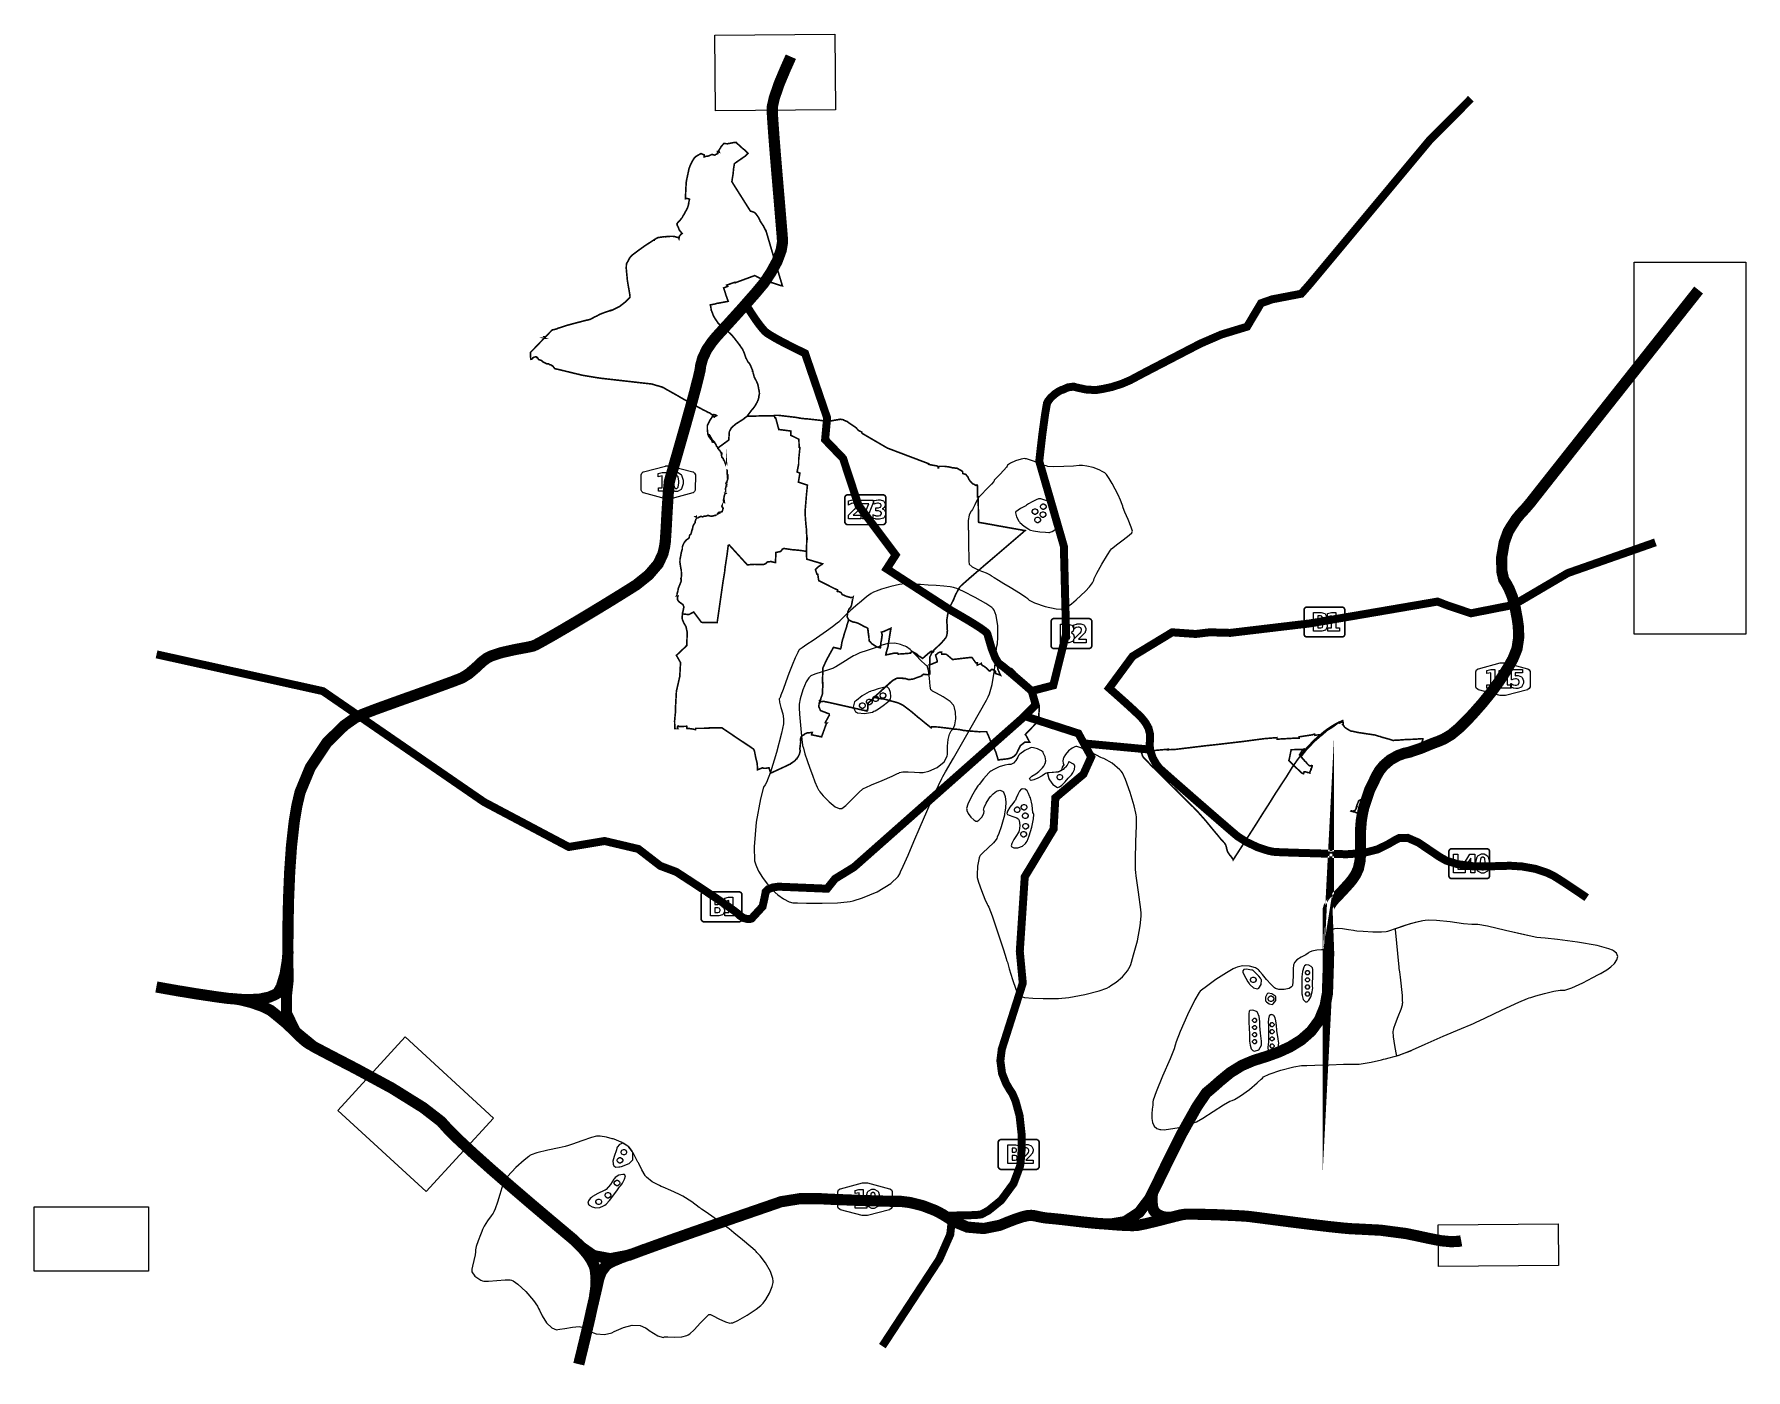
# Model space of a CAD drawing. Extents: x 21 to 210, y 114 to 262.
import ezdxf

# ---------------------------------------------------------------- set-up
doc = ezdxf.new("R2010")
doc.units = 0
for name, color, linetype in [('C00-46-85', 154, 'CONTINUOUS'), ('C38-72-A8', 145, 'CONTINUOUS'), ('C50-54-56', 251, 'CONTINUOUS'), ('C60-89-B6', 163, 'CONTINUOUS'), ('C80-A8-D1', 143, 'CONTINUOUS'), ('CFF-E6-AC', 41, 'CONTINUOUS'), ('CFF-FF-FF-WHITE', 7, 'CONTINUOUS')]:
    doc.layers.add(name, color=color, linetype=linetype)

msp = doc.modelspace()

# ---------------------------------------------------------------- linework, layer by layer
at = {"layer": 'C00-46-85'}
for points in [[(88.3144, 210.925), (88.2745, 210.936), (88.1091, 211.069), (88.0251, 211.245), (88.0251, 211.303), (88.0262, 212.874), (88.0262, 212.933), (88.1119, 213.108), (88.277, 213.24), (88.3172, 213.25), (90.7369, 213.888), (90.7754, 213.899), (91.277, 213.899), (91.3172, 213.888), (93.7341, 213.249), (93.7729, 213.239), (93.938, 213.107), (94.0234, 212.914), (94.0234, 212.872), (94.0223, 211.302), (94.0223, 211.244), (93.9366, 211.067), (93.7715, 210.935), (93.7313, 210.924), (91.3116, 210.287), (91.2717, 210.278), (90.7715, 210.278), (90.7327, 210.287), (88.3144, 210.925)], [(131.836, 208.864), (131.836, 208.81), (131.745, 208.646), (131.58, 208.555), (131.527, 208.555), (131.472, 208.555), (131.309, 208.646), (131.22, 208.81), (131.22, 208.864), (131.22, 208.919), (131.309, 209.083), (131.472, 209.173), (131.527, 209.173), (131.58, 209.173), (131.745, 209.083), (131.836, 208.919), (131.836, 208.864)], [(132.125, 207.941), (132.125, 207.887), (132.034, 207.724), (131.87, 207.633), (131.816, 207.633), (131.761, 207.633), (131.597, 207.724), (131.507, 207.887), (131.507, 207.941), (131.507, 207.996), (131.597, 208.16), (131.761, 208.249), (131.816, 208.249), (131.87, 208.249), (132.034, 208.16), (132.125, 207.996), (132.125, 207.941)], [(132.704, 208.539), (132.704, 208.485), (132.613, 208.321), (132.449, 208.23), (132.395, 208.23), (132.34, 208.23), (132.176, 208.321), (132.086, 208.485), (132.086, 208.539), (132.086, 208.594), (132.176, 208.756), (132.34, 208.846), (132.395, 208.846), (132.449, 208.846), (132.613, 208.756), (132.704, 208.594), (132.704, 208.539)], [(132.74, 209.407), (132.74, 209.353), (132.649, 209.189), (132.486, 209.098), (132.432, 209.098), (132.377, 209.098), (132.213, 209.189), (132.123, 209.353), (132.123, 209.407), (132.123, 209.462), (132.213, 209.626), (132.377, 209.715), (132.432, 209.715), (132.486, 209.715), (132.649, 209.626), (132.74, 209.462), (132.74, 209.407)], [(180.476, 189.2), (180.436, 189.212), (180.271, 189.344), (180.187, 189.519), (180.187, 189.577), (180.188, 191.148), (180.188, 191.189), (180.274, 191.383), (180.439, 191.514), (180.479, 191.524), (182.899, 192.162), (182.937, 192.173), (183.439, 192.173), (183.479, 192.162), (185.896, 191.522), (185.936, 191.513), (186.101, 191.382), (186.187, 191.206), (186.187, 191.146), (186.186, 189.575), (186.184, 189.534), (186.098, 189.341), (185.933, 189.21), (185.893, 189.199), (183.475, 188.561), (183.435, 188.552), (182.935, 188.552), (182.894, 188.561), (180.476, 189.2)], [(112.776, 187.453), (112.776, 187.399), (112.685, 187.235), (112.521, 187.144), (112.467, 187.144), (112.412, 187.144), (112.248, 187.235), (112.159, 187.399), (112.159, 187.453), (112.159, 187.508), (112.248, 187.671), (112.412, 187.76), (112.467, 187.76), (112.521, 187.76), (112.685, 187.671), (112.776, 187.508), (112.776, 187.453)], [(113.53, 187.853), (113.53, 187.799), (113.439, 187.635), (113.276, 187.544), (113.222, 187.544), (113.167, 187.544), (113.003, 187.635), (112.914, 187.799), (112.914, 187.853), (112.914, 187.908), (113.003, 188.07), (113.167, 188.16), (113.222, 188.16), (113.276, 188.16), (113.439, 188.07), (113.53, 187.908), (113.53, 187.853)], [(114.241, 188.207), (114.241, 188.153), (114.15, 187.991), (113.986, 187.9), (113.932, 187.9), (113.877, 187.9), (113.714, 187.991), (113.625, 188.153), (113.625, 188.207), (113.625, 188.262), (113.714, 188.426), (113.877, 188.516), (113.932, 188.516), (113.986, 188.516), (114.15, 188.426), (114.241, 188.262), (114.241, 188.207)], [(115.04, 188.563), (115.04, 188.509), (114.949, 188.345), (114.785, 188.254), (114.731, 188.254), (114.676, 188.254), (114.512, 188.345), (114.423, 188.509), (114.423, 188.563), (114.423, 188.618), (114.512, 188.782), (114.676, 188.871), (114.731, 188.871), (114.785, 188.871), (114.949, 188.782), (115.04, 188.618), (115.04, 188.563)], [(134.572, 179.552), (134.572, 179.498), (134.481, 179.334), (134.319, 179.243), (134.265, 179.243), (134.21, 179.243), (134.046, 179.334), (133.956, 179.498), (133.956, 179.552), (133.956, 179.607), (134.046, 179.769), (134.21, 179.859), (134.265, 179.859), (134.319, 179.859), (134.481, 179.769), (134.572, 179.607), (134.572, 179.552)], [(129.868, 175.955), (129.868, 175.901), (129.777, 175.737), (129.613, 175.646), (129.559, 175.646), (129.504, 175.646), (129.34, 175.737), (129.25, 175.901), (129.25, 175.955), (129.25, 176.01), (129.34, 176.174), (129.504, 176.264), (129.559, 176.264), (129.613, 176.264), (129.777, 176.174), (129.868, 176.01), (129.868, 175.955)], [(130.622, 176.221), (130.622, 176.167), (130.531, 176.004), (130.368, 175.913), (130.314, 175.913), (130.259, 175.913), (130.095, 176.004), (130.006, 176.167), (130.006, 176.221), (130.006, 176.276), (130.095, 176.44), (130.259, 176.529), (130.314, 176.529), (130.368, 176.529), (130.531, 176.44), (130.622, 176.276), (130.622, 176.221)], [(130.755, 175.289), (130.755, 175.235), (130.664, 175.072), (130.5, 174.981), (130.447, 174.981), (130.391, 174.981), (130.229, 175.072), (130.139, 175.235), (130.139, 175.289), (130.139, 175.344), (130.229, 175.507), (130.391, 175.597), (130.447, 175.597), (130.5, 175.597), (130.664, 175.507), (130.755, 175.344), (130.755, 175.289)], [(130.799, 174.134), (130.799, 174.081), (130.708, 173.917), (130.544, 173.826), (130.491, 173.826), (130.435, 173.826), (130.273, 173.917), (130.183, 174.081), (130.183, 174.134), (130.183, 174.19), (130.273, 174.353), (130.435, 174.443), (130.491, 174.443), (130.544, 174.443), (130.708, 174.353), (130.799, 174.19), (130.799, 174.134)], [(130.578, 173.247), (130.578, 173.193), (130.487, 173.029), (130.322, 172.938), (130.269, 172.938), (130.213, 172.938), (130.05, 173.029), (129.96, 173.193), (129.96, 173.247), (129.96, 173.302), (130.05, 173.466), (130.213, 173.556), (130.269, 173.556), (130.322, 173.556), (130.487, 173.466), (130.578, 173.302), (130.578, 173.247)], [(155.926, 157.176), (155.926, 157.123), (155.835, 156.959), (155.673, 156.868), (155.619, 156.868), (155.564, 156.868), (155.4, 156.959), (155.31, 157.123), (155.31, 157.176), (155.31, 157.231), (155.4, 157.395), (155.564, 157.485), (155.619, 157.485), (155.673, 157.485), (155.835, 157.395), (155.926, 157.231), (155.926, 157.176)], [(161.842, 157.96), (161.842, 157.903), (161.669, 157.729), (161.611, 157.729), (161.553, 157.729), (161.379, 157.903), (161.379, 157.96), (161.379, 158.018), (161.553, 158.192), (161.611, 158.192), (161.669, 158.192), (161.842, 158.018), (161.842, 157.96)], [(161.842, 157.176), (161.842, 157.118), (161.669, 156.945), (161.611, 156.945), (161.553, 156.945), (161.379, 157.118), (161.379, 157.176), (161.379, 157.234), (161.553, 157.406), (161.611, 157.406), (161.669, 157.406), (161.842, 157.234), (161.842, 157.176)], [(157.88, 155.09), (157.88, 155.036), (157.789, 154.872), (157.626, 154.781), (157.572, 154.781), (157.517, 154.781), (157.353, 154.872), (157.263, 155.036), (157.263, 155.09), (157.263, 155.145), (157.353, 155.309), (157.517, 155.399), (157.572, 155.399), (157.626, 155.399), (157.789, 155.309), (157.88, 155.145), (157.88, 155.09)], [(161.842, 156.392), (161.842, 156.334), (161.669, 156.161), (161.611, 156.161), (161.553, 156.161), (161.379, 156.334), (161.379, 156.392), (161.379, 156.45), (161.553, 156.622), (161.611, 156.622), (161.669, 156.622), (161.842, 156.45), (161.842, 156.392)], [(161.842, 155.607), (161.842, 155.55), (161.669, 155.377), (161.611, 155.377), (161.553, 155.377), (161.379, 155.55), (161.379, 155.607), (161.379, 155.665), (161.553, 155.838), (161.611, 155.838), (161.669, 155.838), (161.842, 155.665), (161.842, 155.607)], [(155.993, 152.702), (155.993, 152.644), (155.819, 152.47), (155.762, 152.47), (155.704, 152.47), (155.531, 152.644), (155.531, 152.702), (155.531, 152.76), (155.704, 152.932), (155.762, 152.932), (155.819, 152.932), (155.993, 152.76), (155.993, 152.702)], [(155.993, 151.918), (155.993, 151.86), (155.819, 151.686), (155.762, 151.686), (155.704, 151.686), (155.531, 151.86), (155.531, 151.918), (155.531, 151.976), (155.704, 152.148), (155.762, 152.148), (155.819, 152.148), (155.993, 151.976), (155.993, 151.918)], [(155.993, 151.132), (155.993, 151.076), (155.819, 150.902), (155.762, 150.902), (155.704, 150.902), (155.531, 151.076), (155.531, 151.132), (155.531, 151.19), (155.704, 151.364), (155.762, 151.364), (155.819, 151.364), (155.993, 151.19), (155.993, 151.132)], [(157.935, 152.233), (157.935, 152.175), (157.762, 152.002), (157.704, 152.002), (157.646, 152.002), (157.473, 152.175), (157.473, 152.233), (157.473, 152.291), (157.646, 152.465), (157.704, 152.465), (157.762, 152.465), (157.935, 152.291), (157.935, 152.233)], [(157.935, 151.449), (157.935, 151.391), (157.762, 151.217), (157.704, 151.217), (157.646, 151.217), (157.473, 151.391), (157.473, 151.449), (157.473, 151.507), (157.646, 151.681), (157.704, 151.681), (157.762, 151.681), (157.935, 151.507), (157.935, 151.449)], [(155.993, 150.348), (155.993, 150.291), (155.819, 150.118), (155.762, 150.118), (155.704, 150.118), (155.531, 150.291), (155.531, 150.348), (155.531, 150.406), (155.704, 150.58), (155.762, 150.58), (155.819, 150.58), (155.993, 150.406), (155.993, 150.348)], [(157.935, 150.665), (157.935, 150.607), (157.762, 150.434), (157.704, 150.434), (157.646, 150.434), (157.473, 150.607), (157.473, 150.665), (157.473, 150.723), (157.646, 150.896), (157.704, 150.896), (157.762, 150.896), (157.935, 150.723), (157.935, 150.665)], [(157.935, 149.879), (157.935, 149.823), (157.762, 149.649), (157.704, 149.649), (157.646, 149.649), (157.473, 149.823), (157.473, 149.879), (157.473, 149.938), (157.646, 150.111), (157.704, 150.111), (157.762, 150.111), (157.935, 149.938), (157.935, 149.879)], [(86.4387, 138.151), (86.4387, 138.097), (86.348, 137.933), (86.184, 137.842), (86.13, 137.842), (86.075, 137.842), (85.9123, 137.933), (85.8227, 138.097), (85.8227, 138.151), (85.8227, 138.206), (85.9123, 138.369), (86.075, 138.458), (86.13, 138.458), (86.184, 138.458), (86.348, 138.369), (86.4387, 138.206), (86.4387, 138.151)], [(86.0104, 137.249), (86.0104, 137.195), (85.9194, 137.032), (85.7553, 136.941), (85.7017, 136.941), (85.6463, 136.941), (85.4826, 137.032), (85.393, 137.195), (85.393, 137.249), (85.393, 137.304), (85.4826, 137.468), (85.6463, 137.557), (85.7017, 137.557), (85.7553, 137.557), (85.9194, 137.468), (86.0104, 137.304), (86.0104, 137.249)], [(85.6933, 134.745), (85.6933, 134.691), (85.6022, 134.528), (85.4396, 134.437), (85.386, 134.437), (85.3309, 134.437), (85.1669, 134.528), (85.0773, 134.691), (85.0773, 134.745), (85.0773, 134.8), (85.1669, 134.964), (85.3309, 135.053), (85.386, 135.053), (85.4396, 135.053), (85.6022, 134.964), (85.6933, 134.8), (85.6933, 134.745)], [(110.039, 131.798), (109.999, 131.809), (109.834, 131.942), (109.75, 132.118), (109.75, 132.176), (109.751, 133.747), (109.751, 133.788), (109.837, 133.981), (110.002, 134.113), (110.042, 134.123), (112.462, 134.761), (112.502, 134.772), (113.002, 134.772), (113.042, 134.761), (115.459, 134.122), (115.499, 134.112), (115.664, 133.98), (115.75, 133.803), (115.75, 133.744), (115.748, 132.173), (115.747, 132.133), (115.661, 131.94), (115.496, 131.808), (115.456, 131.797), (113.038, 131.16), (112.998, 131.151), (112.498, 131.151), (112.457, 131.16), (110.039, 131.798)], [(83.6648, 132.671), (83.6648, 132.617), (83.5738, 132.453), (83.4101, 132.362), (83.3561, 132.362), (83.3011, 132.362), (83.137, 132.453), (83.0474, 132.617), (83.0474, 132.671), (83.0474, 132.726), (83.137, 132.888), (83.3011, 132.978), (83.3561, 132.978), (83.4101, 132.978), (83.5738, 132.888), (83.6648, 132.726), (83.6648, 132.671)], [(84.679, 133.391), (84.679, 133.338), (84.588, 133.175), (84.4243, 133.084), (84.3703, 133.084), (84.3153, 133.084), (84.1527, 133.175), (84.0631, 133.338), (84.0631, 133.391), (84.0631, 133.446), (84.1527, 133.61), (84.3153, 133.7), (84.3703, 133.7), (84.4243, 133.7), (84.588, 133.61), (84.679, 133.446), (84.679, 133.391)]]:
    msp.add_lwpolyline(points, close=True, dxfattribs=at)
at = {"layer": 'C38-72-A8'}
for points in [[(130.557, 209.55), (130.503, 209.51), (129.934, 209.199), (129.414, 208.853), (129.387, 208.795), (129.358, 208.738), (129.467, 208.281), (129.745, 207.804), (129.803, 207.738), (129.859, 207.672), (130.325, 207.263), (130.849, 206.908), (130.934, 206.87), (131.018, 206.833), (131.377, 206.754), (132.044, 206.649), (132.702, 206.579), (133.048, 206.558), (133.124, 206.568), (133.196, 206.577), (133.408, 206.652), (133.727, 206.837), (133.962, 207.115), (134.014, 207.393), (133.992, 207.473), (133.954, 207.605), (133.827, 208.154), (133.794, 208.625), (133.803, 208.719), (133.813, 208.814), (133.794, 209.319), (133.586, 209.729), (133.502, 209.776), (133.416, 209.824), (132.733, 210.093), (132.177, 210.266), (131.993, 210.266), (131.909, 210.266), (131.661, 210.172), (131.217, 209.951), (130.802, 209.71), (130.594, 209.579), (130.557, 209.55)], [(113.368, 189.016), (113.2, 188.961), (112.426, 188.517), (111.799, 188.025), (111.705, 187.944), (111.611, 187.864), (111.457, 187.287), (111.705, 186.763), (111.813, 186.709), (111.92, 186.656), (112.718, 186.563), (113.596, 186.737), (113.743, 186.817), (113.869, 186.885), (114.238, 187.109), (114.77, 187.46), (115.23, 187.813), (115.46, 188.023), (115.514, 188.104), (115.559, 188.174), (115.6, 188.451), (115.554, 188.903), (115.408, 189.305), (115.252, 189.49), (115.193, 189.5), (115.112, 189.513), (114.793, 189.455), (114.22, 189.298), (113.676, 189.122), (113.409, 189.03), (113.368, 189.016)], [(135.474, 179.733), (135.543, 179.792), (135.705, 180.026), (135.876, 180.411), (135.927, 180.768), (135.84, 180.954), (135.796, 180.968), (135.763, 180.979), (135.31, 181.229), (135.26, 181.26), (135.227, 181.182), (135.082, 180.866), (134.9, 180.64), (134.848, 180.604), (134.783, 180.562), (134.619, 180.389), (134.29, 180.195), (134.173, 180.151), (134.089, 180.121), (133.57, 180.072), (133.018, 180.042), (132.916, 180.019), (132.917, 179.955), (133.034, 179.401), (133.059, 179.359), (133.113, 179.265), (133.495, 178.722), (134.011, 178.42), (134.133, 178.446), (134.231, 178.469), (134.501, 178.656), (134.863, 179.03), (135.196, 179.436), (135.396, 179.67), (135.474, 179.733)], [(130.055, 178.231), (129.983, 178.215), (129.807, 178.02), (129.617, 177.633), (129.459, 177.223), (129.358, 176.998), (129.304, 176.944), (129.25, 176.891), (129.063, 176.658), (128.753, 176.221), (128.504, 175.782), (128.419, 175.548), (128.446, 175.496), (128.47, 175.445), (128.676, 175.35), (129.089, 175.215), (129.501, 175.058), (129.711, 174.916), (129.733, 174.851), (129.759, 174.771), (129.854, 174.221), (129.786, 173.618), (129.733, 173.51), (129.682, 173.41), (129.494, 173.123), (129.19, 172.665), (128.955, 172.227), (128.898, 171.964), (128.929, 171.901), (128.958, 171.843), (129.187, 171.734), (129.632, 171.733), (130.127, 171.924), (130.464, 172.211), (130.537, 172.329), (130.642, 172.5), (130.867, 173.068), (131.16, 174.041), (131.344, 174.964), (131.382, 175.442), (131.342, 175.55), (131.302, 175.657), (131.195, 176.441), (131.034, 177.253), (130.967, 177.373), (130.919, 177.46), (130.8, 177.734), (130.652, 178.044), (130.431, 178.234), (130.143, 178.253), (130.055, 178.231)], [(161.23, 158.645), (161.196, 158.59), (161.049, 158.087), (160.97, 157.5), (160.97, 157.304), (160.97, 157.067), (160.976, 156.355), (161.003, 155.619), (161.014, 155.532), (161.024, 155.447), (161.122, 154.998), (161.404, 154.745), (161.488, 154.754), (161.561, 154.762), (161.767, 154.921), (161.997, 155.305), (162.144, 155.837), (162.187, 156.291), (162.18, 156.44), (162.169, 156.646), (162.197, 157.646), (162.201, 158.364), (162.18, 158.429), (162.161, 158.487), (162.031, 158.633), (161.769, 158.797), (161.475, 158.831), (161.266, 158.707), (161.23, 158.645)], [(155.565, 158.255), (155.481, 158.255), (155.232, 158.297), (154.879, 158.353), (154.598, 158.33), (154.485, 158.177), (154.485, 158.126), (154.485, 158.035), (154.575, 157.758), (154.787, 157.348), (155.032, 156.971), (155.177, 156.764), (155.221, 156.7), (155.263, 156.635), (155.663, 156.3), (156.106, 156.181), (156.172, 156.224), (156.236, 156.268), (156.501, 156.679), (156.527, 157.176), (156.474, 157.262), (156.422, 157.343), (156.239, 157.564), (155.937, 157.889), (155.676, 158.149), (155.565, 158.255), (155.565, 158.255)], [(157.209, 155.662), (157.153, 155.634), (156.956, 155.269), (156.98, 154.851), (157.036, 154.796), (157.089, 154.743), (157.387, 154.517), (157.705, 154.463), (157.772, 154.495), (157.836, 154.528), (158.099, 154.894), (158.127, 155.305), (158.073, 155.359), (158.018, 155.414), (157.657, 155.641), (157.274, 155.695), (157.209, 155.662)], [(155.134, 152.939), (155.134, 152.829), (155.146, 152.496), (155.177, 151.836), (155.206, 151.175), (155.219, 150.844), (155.219, 150.732), (155.219, 150.647), (155.225, 150.39), (155.273, 149.961), (155.401, 149.572), (155.581, 149.371), (155.654, 149.349), (155.761, 149.317), (156.246, 149.447), (156.518, 149.958), (156.518, 150.128), (156.518, 150.421), (156.431, 151.302), (156.345, 152.108), (156.345, 152.375), (156.345, 152.561), (156.29, 153.116), (156.107, 153.575), (156.042, 153.629), (155.978, 153.684), (155.582, 153.825), (155.251, 153.792), (155.219, 153.759), (155.186, 153.727), (155.128, 153.414), (155.134, 153.059), (155.134, 152.939)], [(157.598, 153.327), (157.54, 153.323), (157.377, 153.186), (157.293, 152.871), (157.285, 152.484), (157.296, 152.208), (157.296, 152.116), (157.296, 150.344), (157.296, 150.275), (157.267, 150.066), (157.23, 149.696), (157.259, 149.36), (157.375, 149.189), (157.426, 149.177), (157.502, 149.159), (157.751, 149.171), (158.116, 149.328), (158.385, 149.711), (158.444, 150.224), (158.419, 150.387), (158.375, 150.668), (158.24, 151.598), (158.17, 152.182), (158.16, 152.29), (158.151, 152.378), (158.127, 152.641), (158.057, 152.987), (157.898, 153.245), (157.67, 153.334), (157.598, 153.327)], [(86.6581, 138.73), (86.6221, 138.762), (86.137, 139.098), (86.0792, 139.131), (86.0076, 139.128), (85.6629, 139.014), (85.3944, 138.69), (85.3613, 138.581), (85.3073, 138.407), (85.0441, 137.69), (84.9175, 137.159), (84.9313, 137.077), (84.9408, 137.018), (84.9574, 136.837), (85.0251, 136.63), (85.2318, 136.513), (85.5719, 136.521), (85.6823, 136.542), (85.8834, 136.581), (86.7089, 136.918), (87.1319, 137.32), (87.1319, 137.454), (87.1319, 137.619), (87.1153, 138.048), (87.1142, 138.114), (87.0754, 138.179), (86.6937, 138.698), (86.6581, 138.73)], [(85.0925, 135.253), (85.0417, 135.173), (84.6667, 134.571), (84.1788, 134.02), (84.0726, 133.966), (83.9653, 133.912), (83.2679, 133.591), (82.6766, 133.269), (82.6244, 133.215), (82.5747, 133.165), (82.4219, 133.021), (82.2219, 132.78), (82.1408, 132.529), (82.2484, 132.337), (82.3034, 132.303), (82.3845, 132.252), (82.6463, 132.115), (83.0393, 132.001), (83.494, 132.039), (83.9004, 132.219), (84.019, 132.303), (84.1678, 132.41), (84.5577, 132.811), (85.0388, 133.43), (85.4371, 134.009), (85.6548, 134.314), (85.7359, 134.395), (85.809, 134.469), (85.991, 134.732), (86.2115, 135.161), (86.3011, 135.527), (86.1977, 135.683), (86.1646, 135.683), (86.0199, 135.683), (85.5885, 135.629), (85.1588, 135.36), (85.0925, 135.253)]]:
    msp.add_lwpolyline(points, close=True, dxfattribs=at)
at = {"layer": 'C50-54-56'}
for points, const_width in [([(104.568, 259.081), (104.421, 258.746), (103.972, 257.743), (103.297, 256.141), (102.745, 254.542), (102.517, 253.537), (102.517, 253.202), (102.517, 252.958), (102.561, 252.225), (102.678, 250.565), (102.844, 248.447), (103.04, 246.098), (103.24, 243.746), (103.42, 241.616), (103.56, 239.933), (103.62, 239.176), (103.636, 238.924), (103.652, 238.625), (103.5, 237.712), (103.051, 236.498), (102.427, 235.354), (101.938, 234.597), (101.768, 234.351), (101.557, 234.047), (100.7, 233.023), (99.1087, 231.214), (97.5169, 229.457), (96.6597, 228.52), (96.4502, 228.286), (96.2889, 228.108), (95.8303, 227.549), (95.2708, 226.723), (94.8351, 225.793), (94.6161, 225.006), (94.5829, 224.739), (94.554, 224.508), (94.3956, 223.824), (94.0181, 222.33), (93.5122, 220.457), (92.939, 218.405), (92.3604, 216.377), (91.8408, 214.569), (91.4411, 213.184), (91.2756, 212.612), (91.2248, 212.421), (91.1546, 212.164), (91.0442, 211.049), (90.9077, 208.934), (90.7891, 206.765), (90.7094, 205.562), (90.6639, 205.236), (90.6268, 204.979), (90.449, 204.217), (89.9294, 203.102), (88.8654, 201.863), (87.5097, 200.784), (87.026, 200.475), (86.7033, 200.272), (85.7292, 199.664), (84.2215, 198.735), (82.5997, 197.75), (80.9667, 196.771), (79.4191, 195.858), (78.0602, 195.07), (76.9909, 194.469), (76.4826, 194.196), (76.309, 194.115), (76.116, 194.026), (75.4352, 193.879), (74.1317, 193.638), (72.6391, 193.303), (71.5423, 192.948), (71.2004, 192.781), (71.0046, 192.685), (70.4755, 192.28), (69.7727, 191.62), (68.9804, 190.947), (68.2502, 190.5), (67.9884, 190.398), (67.1876, 190.089), (64.7693, 189.206), (61.5597, 188.065), (58.7887, 187.065), (57.325, 186.502), (56.8826, 186.291), (56.4526, 186.089), (55.2676, 185.254), (53.3467, 183.377), (51.5137, 180.624), (50.3865, 177.903), (50.1632, 176.959), (50.0285, 176.39), (49.7388, 174.653), (49.4372, 171.97), (49.2347, 169.083), (49.1134, 166.158), (49.0527, 163.365), (49.0333, 160.871), (49.0375, 158.845), (49.0432, 157.803), (49.0432, 157.455), (49.0432, 156.952), (48.8749, 155.441), (48.8915, 153.443), (49.8697, 151.446), (51.8502, 149.82), (52.59, 149.43), (53.5824, 148.907), (56.5725, 147.355), (60.5222, 145.219), (63.9794, 143.067), (65.9486, 141.545), (66.4944, 140.939), (66.7893, 140.611), (67.7333, 139.675), (69.4503, 138.073), (71.4735, 136.263), (73.6328, 134.384), (75.7562, 132.563), (77.6746, 130.938), (79.2166, 129.642), (79.9634, 129.016), (80.2128, 128.807), (80.5339, 128.536), (81.4532, 127.664), (82.7899, 126.731), (84.6335, 126.392), (86.7392, 126.787), (87.3979, 127.033), (87.8692, 127.211), (89.2912, 127.729), (91.5127, 128.524), (93.9077, 129.366), (96.3207, 130.207), (98.5986, 130.993), (100.586, 131.679), (102.129, 132.211), (102.839, 132.456), (103.076, 132.538), (103.471, 132.679), (105.584, 133.018), (107.648, 133.029), (108.022, 133.005), (108.394, 132.982), (109.699, 132.923), (112.069, 132.83), (114.49, 132.757), (115.867, 132.726), (116.327, 132.726), (116.672, 132.726), (117.708, 132.596), (119.115, 132.248), (120.434, 131.742), (121.285, 131.311), (121.553, 131.139), (121.824, 130.965), (122.652, 130.458), (124.061, 129.88), (125.87, 129.722), (127.633, 130.079), (128.18, 130.299), (128.455, 130.412), (129.29, 130.733), (130.091, 131.005), (130.666, 131.141), (131.094, 131.175), (131.462, 131.134), (131.852, 131.049), (132.348, 130.947), (132.859, 130.875), (133.032, 130.86), (133.386, 130.829), (134.451, 130.721), (135.643, 130.58), (136.837, 130.44), (137.902, 130.331), (138.257, 130.299), (138.658, 130.265), (139.871, 130.213), (141.471, 130.485), (143.017, 131.492), (144.19, 133.041), (144.475, 133.61), (144.867, 134.399), (146.022, 136.774), (147.734, 140.202), (149.411, 143.192), (150.435, 144.694), (150.855, 145.044), (151.146, 145.287), (151.999, 146.042), (153.084, 146.935), (154.358, 147.723), (155.64, 148.267), (156.081, 148.404), (156.356, 148.489), (157.182, 148.752), (158.405, 149.195), (159.672, 149.772), (160.898, 150.527), (162.008, 151.501), (162.917, 152.735), (163.551, 154.271), (163.81, 155.678), (163.827, 156.15), (163.841, 156.588), (163.883, 157.9), (163.92, 159.085), (163.938, 159.81), (163.944, 160.175), (163.94, 160.281), (163.932, 160.231), (163.923, 160.127), (163.92, 160.069), (163.92, 160.069), (163.92, 165.015), (163.92, 165.015), (163.989, 165.237), (164.339, 165.785), (164.48, 165.947), (164.619, 166.111), (165.389, 166.916), (166.252, 167.86), (166.439, 168.093), (166.568, 168.254), (166.915, 168.764), (167.232, 169.459), (167.41, 170.312), (167.466, 171.167), (167.466, 171.453), (167.466, 171.753), (167.457, 172.65), (167.465, 173.681), (167.543, 174.695), (167.682, 175.557), (167.746, 175.839), (167.838, 176.259), (168.48, 178.15), (169.262, 179.758), (169.426, 180.038), (169.546, 180.246), (170.003, 180.815), (170.736, 181.452), (171.59, 181.931), (172.295, 182.184), (172.537, 182.234), (172.864, 182.305), (174.154, 182.747), (175.445, 183.282), (175.772, 183.398), (175.996, 183.479), (176.661, 183.759), (177.486, 184.251), (178.424, 185.039), (179.352, 185.97), (179.651, 186.291), (179.976, 186.643), (180.928, 187.723), (181.959, 188.998), (182.826, 190.202), (183.421, 191.115), (183.611, 191.423), (183.786, 191.711), (184.285, 192.595), (184.741, 193.722), (184.936, 195.007), (184.883, 196.245), (184.824, 196.65), (184.763, 197.057), (184.539, 198.269), (184.229, 199.45), (183.865, 200.35), (183.544, 200.942), (183.424, 201.129), (183.275, 201.362), (183.078, 202.219), (183.038, 203.754), (183.33, 205.448), (183.767, 206.651), (183.983, 207.009), (184.14, 207.272), (184.65, 208.041), (185.126, 208.618), (185.637, 209.161), (186.224, 209.851), (186.41, 210.087), (186.515, 210.222), (186.832, 210.626), (187.574, 211.569), (188.591, 212.856), (189.833, 214.427), (191.252, 216.222), (192.8, 218.178), (194.429, 220.237), (196.092, 222.337), (197.738, 224.416), (199.321, 226.416), (200.793, 228.273), (202.105, 229.93), (203.21, 231.325), (204.057, 232.395), (204.602, 233.083), (204.795, 233.324), (204.795, 233.324)], 1.2347), ([(131.162, 189.059), (133.539, 189.68), (134.957, 195.355), (134.71, 205.038), (131.997, 214.412), (131.997, 214.412), (132.097, 215.348), (132.343, 217.45), (132.647, 219.669), (132.844, 220.796), (132.921, 220.95), (132.982, 221.073), (133.241, 221.405), (133.677, 221.815), (134.136, 222.13), (134.424, 222.278), (134.525, 222.306), (134.633, 222.338), (135.165, 222.577), (135.791, 222.662), (135.945, 222.615), (136.098, 222.57), (137.13, 222.346), (138.225, 222.276), (138.412, 222.306), (138.582, 222.335), (139.096, 222.422), (140.014, 222.624), (141.117, 222.975), (142.058, 223.38), (142.358, 223.54), (142.561, 223.649), (143.174, 223.974), (144.252, 224.539), (145.478, 225.177), (146.736, 225.83), (147.914, 226.441), (148.897, 226.949), (149.571, 227.298), (149.822, 227.426), (149.822, 227.426), (152.102, 228.413), (154.94, 229.277), (156.482, 231.866), (157.715, 232.297), (160.923, 232.914), (161.848, 233.963), (175.109, 249.876), (179.651, 254.44)], 0.8819), ([(99.4696, 231.936), (99.4696, 231.936), (99.537, 231.825), (99.7232, 231.521), (100.002, 231.083), (100.342, 230.56), (100.718, 230.007), (101.104, 229.475), (101.471, 229.019), (101.705, 228.764), (101.792, 228.69), (101.885, 228.61), (102.198, 228.4), (102.793, 228.045), (103.502, 227.657), (104.249, 227.269), (104.961, 226.911), (105.562, 226.616), (105.977, 226.415), (106.132, 226.34), (106.132, 226.34), (108.572, 219.215), (108.351, 216.804), (110.331, 214.74), (112.04, 209.544), (116.138, 204.082), (115.15, 202.547), (122.279, 197.941), (122.279, 197.941), (122.439, 197.852), (122.864, 197.609), (123.469, 197.259), (124.17, 196.846), (124.881, 196.41), (125.517, 196), (125.994, 195.654), (126.191, 195.49), (126.227, 195.419), (126.281, 195.311), (126.434, 194.78), (126.734, 193.762), (127.137, 192.721), (127.484, 192.141), (127.653, 192.02), (127.747, 191.952), (128.024, 191.736), (128.524, 191.327), (129.099, 190.843), (129.694, 190.335), (130.254, 189.852), (130.721, 189.444), (131.042, 189.165), (131.162, 189.059), (131.162, 189.059), (131.6, 187.524), (130.174, 186.098), (111.541, 169.617), (109.448, 168.333), (108.572, 167.236), (103.307, 167.455), (103.307, 167.455), (103.083, 167.445), (102.58, 167.374), (102.058, 167.178), (101.789, 166.902), (101.772, 166.798), (101.75, 166.668), (101.673, 166.281), (101.565, 165.784), (101.479, 165.41), (101.443, 165.263), (101.443, 165.263), (100.237, 163.946), (100.237, 163.946), (100.122, 163.908), (99.8114, 163.879), (99.3581, 163.993), (98.9281, 164.268), (98.8109, 164.385), (98.6924, 164.503), (98.2927, 164.808), (97.4065, 165.446), (96.2875, 166.215), (95.068, 167.031), (93.8858, 167.812), (92.873, 168.472), (92.1674, 168.929), (91.9028, 169.1), (91.9028, 169.1), (90.1485, 169.758), (87.7355, 171.622), (84.008, 172.5), (80.0587, 171.841), (70.6893, 176.805), (52.8959, 189.048), (34.5364, 193.105)], 0.8819), ([(192.439, 166.244), (192.439, 166.244), (192.336, 166.314), (192.054, 166.505), (191.638, 166.788), (191.127, 167.131), (190.565, 167.506), (189.992, 167.884), (189.451, 168.234), (189.101, 168.454), (188.984, 168.526), (188.756, 168.666), (188.023, 169.014), (186.803, 169.42), (185.316, 169.689), (183.996, 169.77), (183.557, 169.759), (183.085, 169.748), (181.67, 169.703), (179.833, 169.721), (178.102, 169.959), (176.889, 170.357), (176.527, 170.561), (176.163, 170.767), (175.121, 171.471), (173.844, 172.335), (172.657, 172.852), (171.768, 172.839), (171.53, 172.719), (171.26, 172.586), (170.478, 172.131), (169.317, 171.564), (167.705, 171.159), (165.899, 171.037), (165.301, 171.055), (164.629, 171.076), (162.61, 171.137), (160.429, 171.202), (158.848, 171.254), (158.131, 171.286), (157.962, 171.301), (157.792, 171.318), (157.216, 171.446), (156.119, 171.803), (154.848, 172.404), (153.873, 173.028), (153.583, 173.275), (153.382, 173.444), (152.787, 173.955), (151.684, 174.906), (150.392, 176.025), (149.033, 177.207), (147.727, 178.35), (146.592, 179.348), (145.749, 180.096), (145.422, 180.389), (145.32, 180.491), (145.205, 180.604), (144.911, 180.989), (144.508, 181.693), (144.234, 182.538), (144.175, 183.23), (144.209, 183.452), (144.239, 183.658), (144.228, 184.292), (144.046, 184.986), (143.713, 185.576), (143.396, 185.977), (143.283, 186.103), (143.203, 186.191), (142.952, 186.439), (142.463, 186.901), (141.88, 187.436), (141.263, 187.994), (140.674, 188.518), (140.177, 188.958), (139.834, 189.261), (139.706, 189.373), (139.706, 189.373), (142.296, 192.887), (146.674, 195.539), (149.266, 195.355), (150.807, 195.539), (153.089, 195.477), (161.908, 196.526), (175.971, 198.932), (177.082, 198.5), (179.651, 197.637), (184.36, 198.562), (190.342, 202.077), (200.025, 205.47)], 0.8819), ([(130.393, 186.287), (136.314, 184.376), (137.732, 181.785), (136.87, 179.874), (133.772, 177.272), (133.575, 173.816), (130.394, 168.552), (129.846, 160.328), (130.175, 156.818), (129.518, 154.734), (129.518, 154.734), (129.385, 154.321), (129.037, 153.227), (128.545, 151.682), (128.122, 150.354), (127.981, 149.91), (127.854, 149.512), (127.701, 148.243), (127.885, 146.853), (128.335, 145.73), (128.718, 145.076), (128.859, 144.865), (129.018, 144.627), (129.369, 143.822), (129.818, 142.193), (130.062, 140.007), (130.03, 137.971), (129.956, 137.298), (129.881, 136.636), (129.161, 134.706), (127.79, 132.844), (126.377, 131.702), (125.623, 131.295), (125.459, 131.268), (125.294, 131.24), (124.701, 131.204), (123.676, 131.171), (122.775, 131.16), (122.389, 131.157), (122.389, 131.157), (122.17, 129.074), (120.963, 126.331), (114.674, 116.739)], 0.8819), ([(136.992, 183.267), (144.271, 182.587)], 0.8819), ([(49.0375, 160.434), (49.0432, 160.15), (48.9701, 159.272), (48.7303, 157.787), (48.3154, 156.418), (47.9185, 155.72), (47.7203, 155.607), (47.534, 155.503), (46.9403, 155.258), (45.8403, 155.029), (44.2158, 154.988), (42.449, 155.127), (41.8648, 155.204), (41.1854, 155.295), (39.1513, 155.597), (36.7979, 155.981), (35.1414, 156.274), (34.5143, 156.39), (34.5143, 156.39)], 1.2347), ([(43.0265, 155.093), (43.2167, 155.076), (43.8697, 154.958), (45.0688, 154.657), (46.3296, 154.208), (47.1318, 153.802), (47.3618, 153.618), (47.6345, 153.4), (48.7521, 152.477), (49.8023, 151.496), (50.0433, 151.249), (50.1908, 151.098), (50.6525, 150.658), (51.0769, 150.304), (51.3761, 150.104), (51.5497, 150.008), (51.6075, 149.976)], 1.2347), ([(144.575, 133.828), (144.533, 133.744), (144.472, 133.411), (144.439, 132.785), (144.501, 132.135), (144.616, 131.745), (144.691, 131.643), (144.76, 131.55), (145.025, 131.312), (145.5, 131.058), (146.115, 130.945), (146.684, 130.988), (146.865, 131.035)], 1.2347), ([(138.844, 130.255), (138.979, 130.249), (139.488, 130.208), (140.461, 130.128), (141.543, 130.062), (142.273, 130.043), (142.515, 130.051), (142.796, 130.064), (143.702, 130.242), (145.284, 130.627), (146.826, 131.028), (147.668, 131.235), (147.899, 131.268), (148.13, 131.302), (149.263, 131.306), (151.439, 131.251), (153.624, 131.155), (154.773, 131.089), (155.015, 131.065), (155.186, 131.05), (155.702, 130.985), (156.931, 130.827), (158.539, 130.617), (160.365, 130.38), (162.249, 130.145), (164.028, 129.934), (165.541, 129.774), (166.356, 129.704), (166.628, 129.691), (167.173, 129.668), (169.688, 129.537), (172.486, 129.17), (173.175, 129.027), (173.623, 128.935), (174.967, 128.644), (176.342, 128.375), (177.484, 128.266), (178.314, 128.313), (178.584, 128.363)], 1.2347), ([(81.1156, 127.969), (81.2299, 127.865), (81.558, 127.532), (82.0759, 126.924), (82.5581, 126.21), (82.8368, 125.654), (82.8971, 125.458), (82.9374, 125.326), (83.009, 124.912), (83.0668, 124.15), (83.0351, 123.232), (82.9345, 122.469), (82.8809, 122.218)], 1.2347), ([(88.5126, 127.46), (88.5126, 127.46), (88.3433, 127.395), (87.9408, 127.24), (87.4586, 127.059), (87.1555, 126.95), (87.0536, 126.917), (86.9474, 126.884), (86.5297, 126.744), (85.7483, 126.46), (84.9327, 126.111), (84.4462, 125.858), (84.3058, 125.747), (84.1527, 125.629), (83.6291, 124.925), (83.3494, 124.152), (83.3205, 123.999), (83.2901, 123.847), (83.1564, 123.255), (82.8985, 122.148), (82.6311, 121.001), (82.4812, 120.34), (82.4399, 120.132), (82.4149, 120.015), (82.3352, 119.662), (82.1669, 118.94), (81.9573, 118.063), (81.733, 117.129), (81.5149, 116.233), (81.3304, 115.474), (81.2024, 114.948), (81.1541, 114.749), (81.1541, 114.749)], 1.2347)]:
    msp.add_lwpolyline(points, dxfattribs=dict(at, const_width=const_width))
at = {"layer": 'C50-54-56', "const_width": 0.1764}
for points in [[(115.042, 207.72), (115.042, 207.668), (114.953, 207.508), (114.793, 207.42), (114.741, 207.42), (110.842, 207.42), (110.789, 207.42), (110.63, 207.508), (110.542, 207.668), (110.542, 207.72), (110.542, 210.42), (110.542, 210.473), (110.63, 210.632), (110.789, 210.72), (110.842, 210.72), (114.741, 210.72), (114.793, 210.72), (114.953, 210.632), (115.042, 210.473), (115.042, 210.42), (115.042, 207.72)], [(137.796, 194.05), (137.796, 193.997), (137.708, 193.838), (137.547, 193.749), (137.495, 193.749), (133.597, 193.749), (133.543, 193.749), (133.385, 193.838), (133.296, 193.997), (133.296, 194.05), (133.296, 196.749), (133.296, 196.803), (133.385, 196.961), (133.543, 197.05), (133.597, 197.05), (137.495, 197.05), (137.547, 197.05), (137.708, 196.961), (137.796, 196.803), (137.796, 196.749), (137.796, 194.05)], [(165.733, 195.323), (165.733, 195.271), (165.644, 195.111), (165.485, 195.023), (165.432, 195.023), (161.534, 195.023), (161.48, 195.023), (161.321, 195.111), (161.233, 195.271), (161.233, 195.323), (161.233, 198.023), (161.233, 198.077), (161.321, 198.235), (161.48, 198.323), (161.534, 198.323), (165.432, 198.323), (165.485, 198.323), (165.644, 198.235), (165.733, 198.077), (165.733, 198.023), (165.733, 195.323)], [(181.717, 168.65), (181.717, 168.597), (181.628, 168.438), (181.468, 168.349), (181.416, 168.349), (177.517, 168.349), (177.464, 168.349), (177.305, 168.438), (177.217, 168.597), (177.217, 168.65), (177.217, 171.349), (177.217, 171.403), (177.305, 171.561), (177.464, 171.65), (177.517, 171.65), (181.416, 171.65), (181.468, 171.65), (181.628, 171.561), (181.717, 171.403), (181.717, 171.349), (181.717, 168.65)], [(99.1665, 163.887), (99.1665, 163.835), (99.0783, 163.675), (98.9182, 163.587), (98.866, 163.587), (94.9674, 163.587), (94.9138, 163.587), (94.7554, 163.675), (94.6672, 163.835), (94.6672, 163.887), (94.6672, 166.587), (94.6672, 166.641), (94.7554, 166.799), (94.9138, 166.887), (94.9674, 166.887), (98.866, 166.887), (98.9182, 166.887), (99.0783, 166.799), (99.1665, 166.641), (99.1665, 166.587), (99.1665, 163.887)], [(131.975, 136.547), (131.975, 136.495), (131.887, 136.335), (131.727, 136.247), (131.674, 136.247), (127.776, 136.247), (127.722, 136.247), (127.564, 136.335), (127.476, 136.495), (127.476, 136.547), (127.476, 139.247), (127.476, 139.3), (127.564, 139.459), (127.722, 139.547), (127.776, 139.547), (131.674, 139.547), (131.727, 139.547), (131.887, 139.459), (131.975, 139.3), (131.975, 139.247), (131.975, 136.547)]]:
    msp.add_lwpolyline(points, close=True, dxfattribs=at)
at = {"layer": 'C50-54-56'}
for points in [[(111.463, 208.453), (112.279, 208.453), (112.279, 208.062), (110.933, 208.062), (110.933, 208.453), (111.606, 209.115), (111.621, 209.131), (111.731, 209.277), (111.738, 209.291), (111.745, 209.306), (111.782, 209.431), (111.782, 209.473), (111.782, 209.531), (111.708, 209.69), (111.694, 209.705), (111.68, 209.719), (111.516, 209.793), (111.463, 209.793), (111.402, 209.793), (111.242, 209.747), (111.22, 209.737), (111.198, 209.729), (110.958, 209.601), (110.933, 209.583), (110.933, 210.035), (110.961, 210.046), (111.227, 210.119), (111.253, 210.123), (111.28, 210.129), (111.49, 210.156), (111.562, 210.156), (111.691, 210.156), (112.05, 210.018), (112.08, 209.991), (112.11, 209.965), (112.262, 209.646), (112.262, 209.539), (112.262, 209.46), (112.197, 209.249), (112.185, 209.225), (112.171, 209.201), (111.901, 208.88), (111.859, 208.839), (111.463, 208.453)], [(112.274, 210.118), (113.669, 210.118), (113.669, 209.82), (112.947, 208.062), (112.484, 208.062), (113.167, 209.732), (112.274, 209.732), (112.274, 210.118)], [(114.664, 209.17), (114.694, 209.161), (114.928, 209.006), (114.945, 208.982), (114.961, 208.96), (115.044, 208.724), (115.044, 208.646), (115.044, 208.53), (114.869, 208.211), (114.835, 208.183), (114.799, 208.157), (114.362, 208.023), (114.217, 208.023), (114.146, 208.023), (113.954, 208.046), (113.931, 208.051), (113.906, 208.055), (113.672, 208.114), (113.649, 208.122), (113.649, 208.536), (113.672, 208.523), (113.892, 208.427), (113.914, 208.42), (113.936, 208.414), (114.114, 208.382), (114.173, 208.382), (114.246, 208.382), (114.449, 208.442), (114.465, 208.453), (114.482, 208.467), (114.565, 208.618), (114.565, 208.668), (114.565, 208.72), (114.476, 208.867), (114.46, 208.878), (114.443, 208.89), (114.228, 208.949), (114.157, 208.949), (113.969, 208.949), (113.969, 209.291), (114.168, 209.291), (114.235, 209.291), (114.423, 209.342), (114.438, 209.352), (114.452, 209.363), (114.526, 209.499), (114.526, 209.544), (114.526, 209.59), (114.452, 209.717), (114.438, 209.726), (114.424, 209.737), (114.252, 209.793), (114.195, 209.793), (114.137, 209.793), (113.983, 209.77), (113.964, 209.765), (113.944, 209.761), (113.746, 209.692), (113.727, 209.682), (113.727, 210.068), (113.75, 210.076), (113.984, 210.131), (114.008, 210.134), (114.03, 210.138), (114.22, 210.156), (114.283, 210.156), (114.417, 210.156), (114.788, 210.046), (114.818, 210.024), (114.849, 210.002), (115, 209.721), (115, 209.627), (115, 209.554), (114.925, 209.354), (114.912, 209.335), (114.898, 209.316), (114.691, 209.178), (114.664, 209.17)], [(163.475, 196.766), (163.5, 196.758), (163.698, 196.602), (163.712, 196.578), (163.726, 196.557), (163.8, 196.329), (163.8, 196.253), (163.8, 196.142), (163.649, 195.832), (163.619, 195.807), (163.588, 195.784), (163.197, 195.664), (163.067, 195.664), (162.274, 195.664), (162.274, 197.72), (162.99, 197.72), (163.129, 197.72), (163.518, 197.609), (163.547, 197.587), (163.576, 197.566), (163.723, 197.277), (163.723, 197.18), (163.723, 197.115), (163.668, 196.938), (163.657, 196.92), (163.646, 196.904), (163.495, 196.774), (163.475, 196.766)], [(163.018, 196.926), (163.061, 196.926), (163.178, 196.973), (163.189, 196.981), (163.198, 196.99), (163.249, 197.104), (163.249, 197.141), (163.249, 197.182), (163.198, 197.298), (163.189, 197.306), (163.178, 197.316), (163.058, 197.361), (163.018, 197.361), (162.753, 197.361), (162.753, 196.926), (163.018, 196.926)], [(163.034, 196.027), (163.088, 196.027), (163.237, 196.082), (163.249, 196.093), (163.26, 196.105), (163.321, 196.249), (163.321, 196.298), (163.321, 196.347), (163.26, 196.485), (163.249, 196.496), (163.237, 196.507), (163.084, 196.562), (163.034, 196.562), (162.753, 196.562), (162.753, 196.027), (163.034, 196.027)], [(163.846, 196.033), (164.27, 196.033), (164.27, 197.361), (163.835, 197.262), (163.835, 197.62), (164.265, 197.72), (164.723, 197.72), (164.723, 196.033), (165.141, 196.033), (165.141, 195.664), (163.846, 195.664), (163.846, 196.033)], [(135.538, 195.494), (135.563, 195.486), (135.762, 195.33), (135.775, 195.307), (135.789, 195.285), (135.864, 195.057), (135.864, 194.981), (135.864, 194.87), (135.712, 194.56), (135.682, 194.535), (135.651, 194.511), (135.26, 194.391), (135.13, 194.391), (134.337, 194.391), (134.337, 196.447), (135.053, 196.447), (135.193, 196.447), (135.581, 196.337), (135.61, 196.315), (135.639, 196.295), (135.786, 196.005), (135.786, 195.907), (135.786, 195.843), (135.731, 195.666), (135.72, 195.648), (135.709, 195.632), (135.558, 195.502), (135.538, 195.494)], [(135.081, 195.654), (135.123, 195.654), (135.241, 195.701), (135.252, 195.709), (135.261, 195.719), (135.312, 195.832), (135.312, 195.869), (135.312, 195.91), (135.261, 196.026), (135.252, 196.034), (135.241, 196.044), (135.121, 196.089), (135.081, 196.089), (134.816, 196.089), (134.816, 195.654), (135.081, 195.654)], [(135.097, 194.756), (135.151, 194.756), (135.3, 194.811), (135.312, 194.822), (135.323, 194.832), (135.384, 194.977), (135.384, 195.025), (135.384, 195.075), (135.323, 195.213), (135.312, 195.224), (135.3, 195.235), (135.147, 195.29), (135.097, 195.29), (134.816, 195.29), (134.816, 194.756), (135.097, 194.756)], [(136.344, 194.783), (137.16, 194.783), (137.16, 194.391), (135.815, 194.391), (135.815, 194.783), (136.488, 195.445), (136.503, 195.461), (136.613, 195.607), (136.62, 195.621), (136.627, 195.636), (136.664, 195.761), (136.664, 195.803), (136.664, 195.86), (136.59, 196.02), (136.576, 196.034), (136.562, 196.049), (136.398, 196.123), (136.344, 196.123), (136.284, 196.123), (136.124, 196.077), (136.102, 196.067), (136.08, 196.059), (135.84, 195.931), (135.815, 195.913), (135.815, 196.365), (135.843, 196.376), (136.109, 196.449), (136.135, 196.453), (136.161, 196.459), (136.372, 196.486), (136.444, 196.486), (136.573, 196.486), (136.931, 196.348), (136.962, 196.321), (136.992, 196.295), (137.144, 195.976), (137.144, 195.869), (137.144, 195.79), (137.079, 195.579), (137.067, 195.555), (137.053, 195.531), (136.783, 195.21), (136.741, 195.169), (136.344, 194.783)], [(177.719, 171.047), (178.198, 171.047), (178.198, 169.394), (179.036, 169.394), (179.036, 168.991), (177.719, 168.991), (177.719, 171.047)], [(179.55, 171.047), (180.085, 171.047), (180.085, 169.752), (180.35, 169.752), (180.35, 169.366), (180.085, 169.366), (180.085, 168.991), (179.633, 168.991), (179.633, 169.366), (178.811, 169.366), (178.811, 169.824), (179.55, 171.047)], [(179.633, 170.612), (179.109, 169.752), (179.633, 169.752), (179.633, 170.612)], [(181.719, 170.017), (181.719, 169.82), (181.554, 169.275), (181.521, 169.229), (181.488, 169.183), (181.091, 168.953), (180.958, 168.953), (180.817, 168.953), (180.424, 169.183), (180.391, 169.229), (180.358, 169.275), (180.192, 169.832), (180.192, 170.017), (180.192, 170.214), (180.358, 170.76), (180.391, 170.805), (180.424, 170.852), (180.825, 171.086), (180.958, 171.086), (181.099, 171.086), (181.488, 170.852), (181.521, 170.805), (181.554, 170.76), (181.719, 170.203), (181.719, 170.017)], [(181.24, 170.022), (181.24, 170.157), (181.185, 170.538), (181.174, 170.562), (181.162, 170.59), (181.01, 170.723), (180.958, 170.723), (180.903, 170.723), (180.749, 170.59), (180.738, 170.562), (180.727, 170.538), (180.672, 170.152), (180.672, 170.022), (180.672, 169.885), (180.727, 169.499), (180.738, 169.471), (180.749, 169.445), (180.906, 169.311), (180.958, 169.311), (181.012, 169.311), (181.162, 169.445), (181.174, 169.471), (181.185, 169.499), (181.24, 169.891), (181.24, 170.022)], [(96.9091, 165.331), (96.9338, 165.323), (97.1324, 165.167), (97.1462, 165.144), (97.1599, 165.122), (97.2344, 164.895), (97.2344, 164.819), (97.2344, 164.707), (97.0827, 164.397), (97.0523, 164.373), (97.022, 164.349), (96.6308, 164.229), (96.5013, 164.229), (95.7076, 164.229), (95.7076, 166.285), (96.424, 166.285), (96.5634, 166.285), (96.9518, 166.175), (96.9807, 166.153), (97.0097, 166.132), (97.1571, 165.843), (97.1571, 165.745), (97.1571, 165.68), (97.1021, 165.504), (97.0911, 165.486), (97.0802, 165.469), (96.9285, 165.34), (96.9091, 165.331)], [(96.4516, 165.491), (96.4943, 165.491), (96.6114, 165.538), (96.6227, 165.547), (96.6322, 165.556), (96.6833, 165.669), (96.6833, 165.706), (96.6833, 165.748), (96.6322, 165.863), (96.6227, 165.872), (96.6114, 165.881), (96.4918, 165.927), (96.4516, 165.927), (96.187, 165.927), (96.187, 165.491), (96.4516, 165.491)], [(96.4681, 164.593), (96.5218, 164.593), (96.6706, 164.648), (96.6833, 164.659), (96.6943, 164.67), (96.7549, 164.815), (96.7549, 164.863), (96.7549, 164.913), (96.6943, 165.05), (96.6833, 165.062), (96.6706, 165.072), (96.5179, 165.128), (96.4681, 165.128), (96.187, 165.128), (96.187, 164.593), (96.4681, 164.593)], [(97.2799, 164.598), (97.7043, 164.598), (97.7043, 165.927), (97.2689, 165.828), (97.2689, 166.186), (97.6986, 166.285), (98.1562, 166.285), (98.1562, 164.598), (98.5753, 164.598), (98.5753, 164.229), (97.2799, 164.229), (97.2799, 164.598)], [(129.717, 137.991), (129.742, 137.983), (129.941, 137.827), (129.955, 137.804), (129.968, 137.782), (130.043, 137.554), (130.043, 137.479), (130.043, 137.367), (129.891, 137.057), (129.861, 137.032), (129.83, 137.009), (129.439, 136.889), (129.31, 136.889), (128.516, 136.889), (128.516, 138.945), (129.232, 138.945), (129.372, 138.945), (129.76, 138.835), (129.789, 138.812), (129.818, 138.792), (129.965, 138.502), (129.965, 138.405), (129.965, 138.34), (129.91, 138.164), (129.899, 138.146), (129.889, 138.129), (129.737, 138), (129.717, 137.991)], [(129.26, 138.151), (129.303, 138.151), (129.42, 138.198), (129.431, 138.206), (129.441, 138.216), (129.492, 138.329), (129.492, 138.366), (129.492, 138.407), (129.441, 138.523), (129.431, 138.532), (129.42, 138.541), (129.3, 138.587), (129.26, 138.587), (128.995, 138.587), (128.995, 138.151), (129.26, 138.151)], [(130.524, 137.28), (131.34, 137.28), (131.34, 136.889), (129.994, 136.889), (129.994, 137.28), (130.667, 137.942), (130.682, 137.958), (130.792, 138.104), (130.799, 138.118), (130.806, 138.133), (130.844, 138.259), (130.844, 138.3), (130.844, 138.358), (130.769, 138.517), (130.755, 138.532), (130.741, 138.546), (130.578, 138.62), (130.524, 138.62), (130.463, 138.62), (130.303, 138.574), (130.281, 138.564), (130.259, 138.556), (130.019, 138.428), (129.994, 138.41), (129.994, 138.862), (130.022, 138.873), (130.288, 138.946), (130.314, 138.95), (130.34, 138.956), (130.551, 138.984), (130.623, 138.984), (130.752, 138.984), (131.111, 138.846), (131.141, 138.818), (131.171, 138.792), (131.323, 138.473), (131.323, 138.366), (131.323, 138.287), (131.258, 138.077), (131.246, 138.052), (131.232, 138.029), (130.962, 137.708), (130.92, 137.666), (130.524, 137.28)], [(129.276, 137.253), (129.33, 137.253), (129.479, 137.308), (129.492, 137.319), (129.503, 137.33), (129.563, 137.474), (129.563, 137.523), (129.563, 137.572), (129.503, 137.71), (129.492, 137.721), (129.479, 137.732), (129.326, 137.787), (129.276, 137.787), (128.995, 137.787), (128.995, 137.253), (129.276, 137.253)]]:
    msp.add_lwpolyline(points, close=True, dxfattribs=at)
at = {"layer": 'C60-89-B6'}
for points in [[(125.228, 210.326), (125.134, 210.18), (124.899, 209.624), (124.624, 209.1), (124.511, 208.967), (124.424, 208.867), (124.26, 208.476), (124.157, 207.873), (124.143, 207.268), (124.161, 206.9), (124.171, 206.778), (124.181, 206.647), (124.187, 206.069), (124.194, 204.98), (124.208, 203.885), (124.228, 203.295), (124.247, 203.153), (124.26, 203.046), (124.593, 202.756), (125.317, 202.403), (126.119, 202.087), (126.577, 201.889), (126.701, 201.795), (126.771, 201.741), (126.999, 201.593), (127.485, 201.293), (128.095, 200.925), (128.765, 200.521), (129.432, 200.115), (130.033, 199.736), (130.502, 199.417), (130.717, 199.256), (130.777, 199.19), (130.881, 199.077), (131.465, 198.797), (132.631, 198.398), (133.86, 198.14), (134.552, 198.096), (134.74, 198.171), (134.831, 198.209), (135.091, 198.366), (135.545, 198.694), (136.061, 199.117), (136.594, 199.596), (137.101, 200.094), (137.536, 200.571), (137.859, 200.987), (138.001, 201.22), (138.024, 201.304), (138.071, 201.475), (138.347, 202.053), (138.906, 203.079), (139.515, 204.075), (139.874, 204.607), (139.988, 204.739), (140.101, 204.871), (140.516, 205.205), (141.246, 205.74), (141.913, 206.248), (142.223, 206.533), (142.252, 206.627), (142.28, 206.722), (142.15, 207.154), (141.812, 207.976), (141.439, 208.814), (141.252, 209.269), (141.234, 209.382), (141.222, 209.454), (141.147, 209.663), (140.961, 210.122), (140.702, 210.698), (140.393, 211.332), (140.058, 211.959), (139.725, 212.52), (139.416, 212.953), (139.232, 213.152), (139.157, 213.193), (139.025, 213.268), (138.611, 213.461), (137.943, 213.715), (137.24, 213.896), (136.751, 213.958), (136.59, 213.95), (136.391, 213.94), (135.781, 213.896), (134.707, 213.832), (133.612, 213.818), (132.95, 213.859), (132.741, 213.911), (132.514, 213.968), (131.451, 214.379), (130.598, 214.696), (130.476, 214.704), (130.356, 214.714), (129.99, 214.66), (129.384, 214.487), (128.812, 214.217), (128.501, 213.979), (128.437, 213.874), (128.367, 213.761), (128.101, 213.451), (127.648, 212.977), (127.23, 212.547), (127.029, 212.317), (127.001, 212.251), (126.972, 212.185), (126.714, 211.898), (126.17, 211.346), (125.6, 210.765), (125.294, 210.431), (125.228, 210.326)], [(114.388, 194.006), (114.242, 193.94), (113.78, 193.784), (113.003, 193.541), (112.193, 193.264), (111.656, 193.033), (111.49, 192.933), (111.289, 192.814), (110.323, 192.209), (109.518, 191.713), (109.398, 191.645), (109.277, 191.579), (108.833, 191.426), (108.029, 191.177), (107.224, 190.906), (106.782, 190.72), (106.662, 190.625), (106.54, 190.532), (106.273, 190.078), (105.89, 189.177), (105.596, 188.197), (105.481, 187.605), (105.481, 187.406), (105.481, 187.185), (105.523, 186.519), (105.628, 185.288), (105.752, 184.058), (105.829, 183.37), (105.857, 183.168), (105.87, 183.061), (105.948, 182.745), (106.125, 182.123), (106.367, 181.372), (106.648, 180.559), (106.943, 179.755), (107.229, 179.027), (107.483, 178.442), (107.623, 178.158), (107.681, 178.07), (107.783, 177.916), (108.14, 177.482), (108.781, 176.818), (109.462, 176.283), (109.901, 176.075), (110.042, 176.086), (110.195, 176.1), (110.633, 176.416), (111.356, 177.112), (112.079, 177.859), (112.51, 178.259), (112.671, 178.339), (112.831, 178.42), (113.469, 178.699), (114.636, 179.192), (115.772, 179.675), (116.36, 179.936), (116.482, 180.002), (116.581, 180.057), (116.933, 180.125), (117.533, 180.13), (118.223, 180.086), (118.768, 180.056), (118.95, 180.056), (119.162, 180.056), (119.801, 180.202), (120.738, 180.613), (121.506, 181.256), (121.836, 181.883), (121.846, 182.095), (121.854, 182.312), (121.877, 182.959), (121.932, 183.698), (122.079, 184.306), (122.284, 184.681), (122.382, 184.777), (122.486, 184.882), (122.68, 185.309), (122.791, 186.006), (122.751, 186.732), (122.654, 187.206), (122.597, 187.354), (122.538, 187.508), (122.151, 187.887), (121.402, 188.4), (120.635, 188.832), (120.223, 189.057), (120.129, 189.123), (120.042, 189.185), (119.953, 189.612), (119.887, 190.459), (119.78, 191.335), (119.601, 191.83), (119.484, 191.914), (119.344, 192.017), (118.965, 192.385), (118.35, 193.022), (117.726, 193.627), (117.328, 193.944), (117.177, 194.006), (117.051, 194.06), (116.666, 194.211), (116.064, 194.349), (115.321, 194.316), (114.609, 194.109), (114.388, 194.006)], [(134.173, 180.151), (134.071, 180.114), (133.434, 180.068), (132.785, 179.993), (132.679, 179.939), (132.58, 179.891), (132.299, 179.714), (131.849, 179.439), (131.404, 179.236), (131.118, 179.195), (131.042, 179.226), (131.003, 179.243), (130.934, 179.404), (131.18, 179.641), (131.609, 179.932), (131.951, 180.177), (132.055, 180.271), (132.13, 180.342), (132.351, 180.567), (132.505, 180.779), (132.595, 180.982), (132.668, 181.186), (132.696, 181.252), (132.738, 181.362), (132.665, 181.81), (132.46, 182.17), (132.438, 182.234), (132.416, 182.299), (132.224, 182.451), (131.816, 182.66), (131.367, 182.795), (131.101, 182.82), (131.031, 182.789), (130.954, 182.757), (130.419, 182.495), (129.846, 182.086), (129.751, 181.978), (129.712, 181.937), (129.615, 181.749), (129.421, 181.405), (129.14, 181.092), (128.844, 180.956), (128.746, 180.956), (128.61, 180.956), (128.204, 180.876), (127.581, 180.672), (126.992, 180.402), (126.651, 180.203), (126.551, 180.122), (126.44, 180.035), (125.848, 179.382), (125.342, 178.751), (125.277, 178.674), (125.211, 178.597), (124.952, 178.201), (124.502, 177.417), (124.117, 176.583), (123.968, 176.105), (123.99, 175.962), (124.007, 175.852), (124.15, 175.534), (124.441, 175.142), (124.772, 174.838), (124.98, 174.704), (125.057, 174.681), (125.115, 174.665), (125.341, 174.793), (125.655, 175.14), (125.878, 175.555), (125.925, 175.811), (125.892, 175.863), (125.855, 175.918), (125.909, 176.192), (126.136, 176.676), (126.438, 177.151), (126.624, 177.4), (126.679, 177.454), (126.733, 177.509), (126.916, 177.701), (127.256, 177.986), (127.64, 178.122), (127.943, 178), (128, 177.924), (128.082, 177.818), (128.228, 177.418), (128.294, 176.804), (128.254, 176.153), (128.193, 175.689), (128.171, 175.534), (128.144, 175.357), (128.017, 174.826), (127.784, 174.057), (127.526, 173.339), (127.36, 172.925), (127.298, 172.789), (127.234, 172.654), (126.928, 172.302), (126.354, 171.748), (125.778, 171.21), (125.475, 170.892), (125.41, 170.771), (125.344, 170.651), (125.162, 169.729), (125.134, 168.763), (125.145, 168.62), (125.156, 168.477), (125.293, 167.971), (125.605, 167.046), (125.984, 166.096), (126.232, 165.547), (126.331, 165.372), (126.43, 165.196), (126.789, 164.23), (127.43, 162.352), (128.036, 160.479), (128.339, 159.524), (128.395, 159.356), (128.47, 159.119), (128.679, 158.4), (129.028, 157.216), (129.41, 156.135), (129.667, 155.592), (129.788, 155.481), (129.895, 155.383), (130.36, 155.24), (131.28, 155.138), (132.439, 155.117), (133.408, 155.123), (133.732, 155.123), (134.115, 155.123), (135.268, 155.239), (137.009, 155.539), (138.606, 155.955), (139.467, 156.263), (139.721, 156.416), (139.913, 156.534), (140.473, 156.924), (141.169, 157.514), (141.733, 158.17), (142.032, 158.689), (142.091, 158.874), (142.167, 159.117), (142.416, 159.945), (142.825, 161.476), (143.152, 163.123), (143.262, 164.188), (143.233, 164.536), (143.2, 164.932), (142.963, 166.858), (142.706, 168.675), (142.662, 169.015), (142.617, 169.356), (142.612, 170.468), (142.667, 172.397), (142.729, 174.225), (142.738, 175.172), (142.706, 175.38), (142.673, 175.589), (142.463, 176.395), (142.019, 177.861), (141.501, 179.294), (141.169, 180.045), (141.038, 180.209), (140.906, 180.374), (140.056, 181.083), (139.138, 181.594), (138.974, 181.659), (138.809, 181.725), (138.303, 181.973), (137.432, 182.404), (136.594, 182.776), (136.142, 182.928), (136.022, 182.917), (135.923, 182.908), (135.636, 182.766), (135.241, 182.443), (134.895, 182.035), (134.703, 181.741), (134.656, 181.636), (134.625, 181.566), (134.594, 181.325), (134.652, 181.095), (134.7, 180.924), (134.645, 180.804), (134.615, 180.783), (134.58, 180.762), (134.512, 180.64), (134.504, 180.479), (134.439, 180.312), (134.243, 180.177), (134.173, 180.151)], [(170.432, 162.508), (170.308, 162.469), (169.797, 162.438), (168.812, 162.443), (167.742, 162.504), (167.072, 162.565), (166.852, 162.594), (166.674, 162.618), (166.146, 162.706), (165.487, 162.81), (164.915, 162.85), (164.576, 162.813), (164.478, 162.767), (164.378, 162.722), (164.042, 162.665), (163.962, 162.723), (163.962, 162.723), (163.962, 162.723), (163.935, 162.373), (163.858, 161.601), (163.725, 160.831), (163.579, 160.479), (163.53, 160.479), (163.438, 160.479), (163.163, 160.475), (162.629, 160.442), (162.104, 160.353), (161.819, 160.245), (161.762, 160.178), (161.697, 160.103), (161.426, 159.948), (160.926, 159.688), (160.433, 159.372), (160.163, 159.085), (160.123, 158.97), (160.073, 158.833), (160.027, 158.379), (160.014, 157.639), (160, 156.938), (159.96, 156.566), (159.906, 156.468), (159.861, 156.388), (159.58, 156.224), (159.034, 156.092), (158.438, 156.106), (158.06, 156.22), (157.966, 156.296), (157.856, 156.387), (157.551, 156.69), (157.076, 157.214), (156.625, 157.752), (156.365, 158.083), (156.283, 158.195), (156.209, 158.297), (155.86, 158.508), (155.198, 158.696), (154.418, 158.71), (153.828, 158.581), (153.653, 158.495), (153.398, 158.374), (152.663, 157.947), (151.5, 157.202), (150.443, 156.458), (149.899, 156.038), (149.771, 155.908), (149.641, 155.779), (149.187, 154.978), (148.373, 153.32), (147.567, 151.468), (147.126, 150.341), (147.009, 149.955), (146.891, 149.568), (146.432, 148.438), (145.619, 146.553), (144.887, 144.806), (144.562, 143.906), (144.552, 143.7), (144.546, 143.609), (144.518, 143.337), (144.468, 142.883), (144.429, 142.384), (144.432, 141.879), (144.504, 141.412), (144.672, 141.02), (144.967, 140.75), (145.302, 140.643), (145.415, 140.638), (145.77, 140.629), (147.431, 140.883), (148.875, 141.329), (149.124, 141.414), (149.365, 141.5), (150.043, 141.891), (151.183, 142.628), (152.338, 143.374), (153.053, 143.782), (153.308, 143.873), (153.547, 143.959), (154.214, 144.355), (155.193, 145.07), (156.06, 145.803), (156.509, 146.214), (156.628, 146.333), (156.746, 146.451), (157.386, 146.749), (158.677, 147.201), (160.098, 147.563), (160.958, 147.712), (161.244, 147.712), (161.539, 147.712), (162.424, 147.739), (163.988, 147.799), (165.593, 147.858), (166.569, 147.884), (166.896, 147.884), (167.331, 147.884), (168.642, 148.08), (169.784, 148.36), (170, 148.402), (170.215, 148.446), (171.59, 148.813), (173.03, 149.352), (173.279, 149.48), (173.527, 149.61), (174.595, 150.09), (176.6, 150.959), (178.603, 151.812), (179.673, 152.263), (179.921, 152.371), (180.169, 152.48), (181.2, 152.961), (183.101, 153.854), (184.955, 154.707), (185.906, 155.122), (186.089, 155.175), (186.268, 155.229), (186.807, 155.396), (187.76, 155.671), (188.794, 155.915), (189.515, 156.028), (189.756, 156.037), (190.018, 156.046), (190.796, 156.29), (192.004, 156.831), (193.121, 157.427), (193.723, 157.763), (193.897, 157.849), (193.979, 157.891), (194.225, 158.028), (194.645, 158.291), (195.092, 158.616), (195.493, 158.981), (195.779, 159.369), (195.886, 159.755), (195.741, 160.117), (195.403, 160.38), (195.278, 160.437), (194.879, 160.616), (193.594, 160.951), (191.426, 161.338), (189.21, 161.621), (187.839, 161.768), (187.383, 161.816), (186.931, 161.866), (185.589, 162.137), (183.475, 162.632), (181.481, 163.085), (180.407, 163.284), (180.05, 163.284), (179.745, 163.284), (178.831, 163.376), (177.348, 163.565), (175.858, 163.721), (174.921, 163.754), (174.615, 163.715), (174.337, 163.681), (173.513, 163.497), (172.361, 163.161), (171.29, 162.8), (170.647, 162.577), (170.432, 162.508)], [(88.5335, 135.516), (88.4798, 135.58), (88.1228, 136.209), (87.7768, 136.885), (87.7302, 136.97), (87.6819, 137.057), (87.5344, 137.342), (87.2656, 137.851), (86.9597, 138.359), (86.7463, 138.651), (86.6592, 138.73), (86.5628, 138.817), (85.8255, 139.27), (85.0526, 139.59), (84.9383, 139.609), (84.8222, 139.628), (84.201, 139.791), (83.5187, 139.915), (83.2926, 139.915), (83.1081, 139.915), (82.5581, 139.758), (81.5026, 139.404), (80.4623, 139.028), (79.9084, 138.835), (79.7747, 138.806), (79.6396, 138.778), (78.9905, 138.644), (77.7515, 138.376), (76.5196, 138.064), (75.8818, 137.86), (75.7576, 137.773), (75.6338, 137.688), (75.1293, 137.286), (74.2047, 136.455), (73.3005, 135.45), (72.8183, 134.716), (72.7371, 134.445), (72.6652, 134.209), (72.4461, 133.496), (72.1678, 132.616), (71.924, 131.913), (71.7903, 131.578), (71.7434, 131.501), (71.695, 131.425), (71.4802, 131.126), (71.0819, 130.565), (70.6988, 129.974), (70.5086, 129.628), (70.4797, 129.512), (70.4508, 129.398), (70.3132, 129.026), (70.0595, 128.37), (69.8348, 127.722), (69.7452, 127.361), (69.7547, 127.255), (69.7632, 127.15), (69.7039, 126.803), (69.5579, 126.184), (69.4034, 125.567), (69.3332, 125.228), (69.3332, 125.113), (69.3332, 124.952), (69.6817, 124.468), (70.3573, 124.024), (70.5196, 123.965), (70.6741, 123.912), (71.1976, 123.908), (72.1099, 123.986), (73.0306, 124.063), (73.5693, 124.059), (73.732, 124.004), (73.9027, 123.948), (74.4224, 123.57), (75.3085, 122.757), (76.1503, 121.794), (76.6078, 121.145), (76.714, 120.906), (76.805, 120.7), (77.1081, 120.09), (77.5988, 119.311), (78.183, 118.746), (78.6956, 118.556), (78.8568, 118.573), (79.0512, 118.597), (79.6325, 118.705), (80.4527, 118.852), (81.201, 118.897), (81.6515, 118.809), (81.7633, 118.726), (81.8928, 118.631), (82.3143, 118.382), (83.0778, 118.091), (84.0052, 118.022), (84.8141, 118.219), (85.0526, 118.345), (85.3048, 118.478), (86.0986, 118.812), (87.055, 119.043), (87.9189, 119), (88.5183, 118.772), (88.6866, 118.65), (88.9247, 118.478), (89.8673, 117.89), (90.4833, 117.704), (90.5605, 117.731), (90.6364, 117.76), (91.0001, 117.752), (91.7265, 117.723), (92.5382, 117.764), (93.0864, 117.902), (93.2367, 117.999), (93.4145, 118.116), (93.8911, 118.557), (94.6079, 119.297), (95.232, 119.943), (95.5132, 120.219), (95.6084, 120.219), (95.7047, 120.219), (95.994, 120.07), (96.635, 119.745), (97.3557, 119.428), (97.8256, 119.291), (97.9798, 119.3), (98.1509, 119.309), (98.7256, 119.57), (99.7384, 120.161), (100.722, 120.839), (101.249, 121.241), (101.384, 121.365), (101.504, 121.478), (101.805, 121.882), (102.209, 122.583), (102.505, 123.317), (102.614, 123.778), (102.607, 123.928), (102.592, 124.193), (102.336, 124.974), (101.785, 125.926), (101.176, 126.693), (100.828, 127.073), (100.733, 127.178), (100.637, 127.284), (100.157, 127.704), (99.2269, 128.48), (98.2747, 129.256), (97.7593, 129.675), (97.6355, 129.78), (97.5099, 129.886), (97.022, 130.244), (96.1196, 130.885), (95.2087, 131.517), (94.7099, 131.864), (94.5762, 131.96), (94.4411, 132.056), (93.6336, 132.672), (92.6539, 133.309), (92.4348, 133.413), (92.2182, 133.517), (91.3211, 133.918), (90.4543, 134.283), (90.2547, 134.368), (90.0536, 134.455), (89.25, 134.886), (88.6382, 135.392), (88.5335, 135.516)]]:
    msp.add_lwpolyline(points, close=True, dxfattribs=at)
at = {"layer": 'C80-A8-D1'}
for points in [[(117.285, 200.874), (117.121, 200.901), (116.576, 200.831), (115.598, 200.606), (114.589, 200.302), (113.991, 200.094), (113.797, 200.015), (113.698, 199.977), (113.419, 199.806), (112.922, 199.446), (112.352, 198.985), (111.752, 198.468), (111.169, 197.943), (110.651, 197.459), (110.242, 197.061), (110.049, 196.865), (109.988, 196.796), (109.922, 196.723), (109.691, 196.536), (109.171, 196.144), (108.502, 195.667), (107.761, 195.153), (107.018, 194.647), (106.35, 194.193), (105.831, 193.84), (105.606, 193.686), (105.534, 193.631), (105.464, 193.579), (105.325, 193.326), (105.04, 192.717), (104.706, 191.905), (104.353, 190.988), (104.012, 190.067), (103.709, 189.239), (103.473, 188.607), (103.375, 188.347), (103.335, 188.265), (103.291, 188.179), (103.312, 187.843), (103.469, 187.253), (103.667, 186.553), (103.765, 185.987), (103.765, 185.797), (103.765, 185.45), (103.536, 184.404), (102.986, 182.257), (102.315, 180.11), (101.885, 178.97), (101.725, 178.715), (101.564, 178.46), (101.203, 177.151), (100.732, 174.57), (100.502, 171.848), (100.544, 170.305), (100.706, 169.861), (100.769, 169.686), (101.013, 169.176), (101.435, 168.468), (101.947, 167.773), (102.523, 167.126), (103.136, 166.558), (103.761, 166.105), (104.372, 165.799), (104.8, 165.681), (104.944, 165.676), (105.285, 165.665), (106.307, 165.642), (108.009, 165.637), (109.721, 165.693), (110.771, 165.777), (111.115, 165.837), (111.464, 165.901), (112.491, 166.211), (114.113, 166.885), (115.604, 167.799), (116.424, 168.579), (116.587, 168.895), (116.692, 169.098), (116.978, 169.721), (117.513, 170.943), (118.154, 172.438), (118.854, 174.081), (119.568, 175.747), (120.255, 177.309), (120.866, 178.645), (121.229, 179.388), (121.363, 179.627), (121.643, 180.137), (122.512, 181.652), (123.999, 184.229), (125.414, 186.705), (126.165, 188.051), (126.352, 188.426), (126.509, 188.742), (126.79, 189.782), (127.037, 191.378), (127.183, 192.894), (127.266, 193.738), (127.32, 194.006), (127.368, 194.255), (127.424, 195.021), (127.405, 196.253), (127.236, 197.394), (127.025, 198.002), (126.89, 198.137), (126.742, 198.286), (126.114, 198.702), (124.911, 199.392), (123.636, 200.032), (122.892, 200.365), (122.651, 200.445), (122.531, 200.485), (122.156, 200.554), (121.449, 200.641), (120.613, 200.709), (119.725, 200.761), (118.87, 200.799), (118.123, 200.83), (117.567, 200.853), (117.354, 200.863), (117.285, 200.874)], [(193.895, 157.849), (193.978, 157.891), (194.224, 158.028), (194.645, 158.291), (195.092, 158.616), (195.493, 158.981), (195.779, 159.369), (195.886, 159.755), (195.741, 160.117), (195.402, 160.38), (195.276, 160.437), (194.878, 160.616), (193.594, 160.951), (191.426, 161.338), (189.21, 161.621), (187.839, 161.768), (187.383, 161.817), (186.931, 161.867), (185.587, 162.138), (183.473, 162.632), (181.481, 163.085), (180.407, 163.284), (180.05, 163.284), (179.745, 163.284), (178.831, 163.376), (177.35, 163.565), (175.858, 163.721), (174.921, 163.754), (174.617, 163.715), (174.359, 163.683), (172.946, 163.34), (171.556, 162.891), (171.311, 162.806), (171.294, 162.723), (171.683, 158.582), (171.683, 158.582), (171.702, 158.437), (171.754, 158.046), (171.827, 157.482), (171.909, 156.814), (171.986, 156.115), (172.047, 155.454), (172.078, 154.901), (172.083, 154.62), (172.072, 154.528), (172.051, 154.365), (171.898, 153.888), (171.59, 153.1), (171.275, 152.302), (171.108, 151.807), (171.079, 151.638), (171.046, 151.456), (171.078, 150.884), (171.202, 149.94), (171.351, 149.133), (171.424, 148.791), (171.424, 148.791), (171.465, 148.775), (171.621, 148.822), (173.145, 149.411), (173.279, 149.48), (173.525, 149.61), (174.595, 150.09), (176.598, 150.959), (178.603, 151.812), (179.673, 152.263), (179.921, 152.371), (180.169, 152.48), (181.2, 152.961), (183.101, 153.854), (184.955, 154.707), (185.906, 155.122), (186.089, 155.175), (186.268, 155.229), (186.807, 155.396), (187.76, 155.671), (188.794, 155.915), (189.515, 156.028), (189.756, 156.037), (190.018, 156.046), (190.796, 156.29), (192.004, 156.831), (193.121, 157.427), (193.723, 157.763), (193.895, 157.849)]]:
    msp.add_lwpolyline(points, close=True, dxfattribs=at)
at = {"layer": 'CFF-E6-AC'}
for points in [[(120.09, 193.449), (119.92, 193.336), (119.663, 193.136), (119.35, 192.851), (119.094, 192.653), (118.923, 192.794), (118.809, 192.851), (118.667, 192.936), (118.467, 193.136), (118.269, 193.251), (117.954, 193.42), (117.927, 193.42), (117.785, 193.278), (117.785, 193.222), (117.614, 193.222), (117.273, 193.193), (116.958, 193.165), (116.418, 193.136), (116.389, 193.222), (116.218, 193.251), (115.905, 193.222), (115.251, 193.078), (115.051, 193.051), (115.108, 193.307), (115.28, 193.905), (115.307, 193.991), (115.307, 194.075), (115.62, 195.982), (115.222, 195.812), (114.851, 195.641), (114.567, 195.556), (114.624, 195.356), (114.653, 195.3), (114.596, 194.902), (114.567, 194.758), (114.567, 194.673), (114.511, 194.389), (114.482, 194.161), (114.453, 193.82), (114.226, 193.876), (114.14, 193.905), (113.998, 193.962), (113.657, 194.189), (113.542, 194.247), (113.229, 194.587), (113.229, 194.731), (113.2, 194.787), (113.2, 194.902), (113.173, 195.014), (113.173, 195.156), (113.144, 195.214), (113.144, 195.413), (113.115, 195.471), (113.115, 195.556), (113.086, 195.84), (113.058, 195.982), (112.916, 196.067), (112.602, 196.211), (112.262, 196.409), (112.233, 196.409), (112.033, 196.523), (111.948, 196.552), (111.691, 196.638), (111.379, 196.694), (110.98, 196.894), (110.951, 196.922), (110.751, 196.296), (110.751, 196.238), (110.581, 195.727), (110.411, 195.185), (110.382, 195.014), (110.324, 194.873), (110.239, 194.587), (110.211, 194.445), (110.126, 193.933), (110.098, 193.82), (110.041, 193.705), (109.272, 193.876), (108.502, 192.482), (108.105, 191.6), (108.075, 190.546), (108.075, 189.976), (108.105, 189.976), (108.105, 189.549), (108.075, 189.351), (108.075, 188.78), (107.819, 188.069), (107.792, 188.04), (107.819, 188.04), (107.763, 187.898), (107.848, 187.898), (107.848, 187.871), (108.219, 187.927), (108.39, 187.871), (108.656, 187.821), (111.341, 187.22), (111.606, 187.158), (112.973, 186.846), (112.973, 186.873), (112.887, 186.902), (112.973, 186.931), (113.029, 186.987), (113.058, 187.073), (113.086, 187.529), (113.115, 187.756), (113.258, 187.871), (113.4, 188.013), (113.657, 188.24), (113.72, 188.298), (114.075, 188.645), (114.423, 188.965), (114.482, 189.009), (114.567, 189.095), (114.676, 189.196), (115.842, 190.24), (115.962, 190.318), (116.076, 190.347), (116.133, 190.404), (116.276, 190.46), (116.362, 190.489), (116.439, 190.479), (117.224, 190.437), (117.3, 190.404), (117.385, 190.375), (117.5, 190.347), (117.609, 190.317), (118.121, 190.395), (118.64, 190.599), (118.752, 190.631), (118.923, 190.689), (119.009, 190.745), (119.038, 190.745), (119.065, 190.802), (119.236, 190.916), (119.35, 190.887), (119.663, 190.858), (119.92, 190.944), (119.863, 191.969), (119.92, 192.025), (119.918, 192.18), (119.9, 192.786), (120.136, 193.27), (120.261, 193.363), (120.289, 193.392), (120.09, 193.449)], [(120.289, 193.392), (120.09, 193.449), (120.289, 193.392)]]:
    msp.add_lwpolyline(points, close=True, dxfattribs=at)
at = {"layer": 'CFF-FF-FF-WHITE'}
for points in [[(109.486, 253.23), (96.2477, 253.117), (96.176, 261.448), (109.415, 261.561), (109.486, 253.23)], [(197.665, 236.387), (209.999, 236.387), (209.999, 195.349), (197.665, 195.349), (197.665, 236.387)], [(89.9474, 211.477), (90.3718, 211.477), (90.3718, 212.805), (89.9365, 212.706), (89.9365, 213.064), (90.3661, 213.163), (90.8237, 213.163), (90.8237, 211.477), (91.2428, 211.477), (91.2428, 211.107), (89.9474, 211.107), (89.9474, 211.477)], [(92.673, 212.132), (92.673, 211.935), (92.5079, 211.391), (92.4747, 211.344), (92.4415, 211.299), (92.0447, 211.069), (91.9124, 211.069), (91.7706, 211.069), (91.3776, 211.299), (91.3447, 211.344), (91.3116, 211.391), (91.1461, 211.948), (91.1461, 212.132), (91.1461, 212.33), (91.3116, 212.875), (91.3447, 212.921), (91.3776, 212.968), (91.7787, 213.202), (91.9124, 213.202), (92.0531, 213.202), (92.4415, 212.968), (92.4747, 212.921), (92.5079, 212.875), (92.673, 212.319), (92.673, 212.132)], [(92.1935, 212.138), (92.1935, 212.273), (92.1385, 212.653), (92.1272, 212.678), (92.1163, 212.706), (91.9635, 212.838), (91.9124, 212.838), (91.8573, 212.838), (91.7028, 212.706), (91.6919, 212.678), (91.6809, 212.653), (91.6259, 212.267), (91.6259, 212.138), (91.6259, 212), (91.6809, 211.614), (91.6919, 211.587), (91.7028, 211.56), (91.8602, 211.427), (91.9124, 211.427), (91.966, 211.427), (92.1163, 211.56), (92.1272, 211.587), (92.1385, 211.614), (92.1935, 212.007), (92.1935, 212.138)], [(115.042, 207.72), (115.042, 207.668), (114.953, 207.508), (114.793, 207.42), (114.741, 207.42), (110.842, 207.42), (110.789, 207.42), (110.63, 207.508), (110.542, 207.668), (110.542, 207.72), (110.542, 210.42), (110.542, 210.473), (110.63, 210.632), (110.789, 210.72), (110.842, 210.72), (114.741, 210.72), (114.793, 210.72), (114.953, 210.632), (115.042, 210.473), (115.042, 210.42), (115.042, 207.72)], [(137.796, 194.05), (137.796, 193.997), (137.708, 193.838), (137.547, 193.749), (137.495, 193.749), (133.597, 193.749), (133.543, 193.749), (133.385, 193.838), (133.296, 193.997), (133.296, 194.05), (133.296, 196.749), (133.296, 196.803), (133.385, 196.961), (133.543, 197.05), (133.597, 197.05), (137.495, 197.05), (137.547, 197.05), (137.708, 196.961), (137.796, 196.803), (137.796, 196.749), (137.796, 194.05)], [(165.733, 195.323), (165.733, 195.271), (165.644, 195.111), (165.485, 195.023), (165.432, 195.023), (161.534, 195.023), (161.48, 195.023), (161.321, 195.111), (161.233, 195.271), (161.233, 195.323), (161.233, 198.023), (161.233, 198.077), (161.321, 198.235), (161.48, 198.323), (161.534, 198.323), (165.432, 198.323), (165.485, 198.323), (165.644, 198.235), (165.733, 198.077), (165.733, 198.023), (165.733, 195.323)], [(181.422, 189.75), (181.846, 189.75), (181.846, 191.079), (181.41, 190.979), (181.41, 191.338), (181.84, 191.437), (182.298, 191.437), (182.298, 189.75), (182.717, 189.75), (182.717, 189.381), (181.422, 189.381), (181.422, 189.75)], [(182.797, 189.75), (183.221, 189.75), (183.221, 191.079), (182.786, 190.979), (182.786, 191.338), (183.216, 191.437), (183.673, 191.437), (183.673, 189.75), (184.092, 189.75), (184.092, 189.381), (182.797, 189.381), (182.797, 189.75)], [(184.144, 191.437), (185.33, 191.437), (185.33, 191.051), (184.525, 191.051), (184.525, 190.731), (184.533, 190.734), (184.626, 190.754), (184.635, 190.754), (184.643, 190.756), (184.723, 190.765), (184.751, 190.765), (184.882, 190.765), (185.243, 190.609), (185.275, 190.577), (185.306, 190.547), (185.467, 190.178), (185.467, 190.053), (185.467, 189.922), (185.292, 189.562), (185.258, 189.53), (185.224, 189.5), (184.822, 189.343), (184.69, 189.343), (184.612, 189.343), (184.401, 189.37), (184.376, 189.376), (184.35, 189.381), (184.098, 189.469), (184.073, 189.48), (184.073, 189.894), (184.098, 189.878), (184.332, 189.758), (184.354, 189.75), (184.376, 189.742), (184.554, 189.701), (184.613, 189.701), (184.682, 189.701), (184.872, 189.779), (184.889, 189.794), (184.905, 189.811), (184.988, 189.993), (184.988, 190.053), (184.988, 190.117), (184.905, 190.292), (184.889, 190.307), (184.872, 190.324), (184.678, 190.401), (184.613, 190.401), (184.558, 190.401), (184.412, 190.379), (184.393, 190.373), (184.373, 190.369), (184.167, 190.29), (184.144, 190.28), (184.144, 191.437)], [(181.717, 168.65), (181.717, 168.597), (181.628, 168.438), (181.468, 168.349), (181.416, 168.349), (177.517, 168.349), (177.464, 168.349), (177.305, 168.438), (177.217, 168.597), (177.217, 168.65), (177.217, 171.349), (177.217, 171.403), (177.305, 171.561), (177.464, 171.65), (177.517, 171.65), (181.416, 171.65), (181.468, 171.65), (181.628, 171.561), (181.717, 171.403), (181.717, 171.349), (181.717, 168.65)], [(99.1665, 163.887), (99.1665, 163.835), (99.0783, 163.675), (98.9182, 163.587), (98.866, 163.587), (94.9674, 163.587), (94.9138, 163.587), (94.7554, 163.675), (94.6672, 163.835), (94.6672, 163.887), (94.6672, 166.587), (94.6672, 166.641), (94.7554, 166.799), (94.9138, 166.887), (94.9674, 166.887), (98.866, 166.887), (98.9182, 166.887), (99.0783, 166.799), (99.1665, 166.641), (99.1665, 166.587), (99.1665, 163.887)], [(64.3132, 133.812), (54.5578, 142.762), (61.995, 150.868), (71.7504, 141.917), (64.3132, 133.812)], [(131.975, 136.547), (131.975, 136.495), (131.887, 136.335), (131.727, 136.247), (131.674, 136.247), (127.776, 136.247), (127.722, 136.247), (127.564, 136.335), (127.476, 136.495), (127.476, 136.547), (127.476, 139.247), (127.476, 139.3), (127.564, 139.459), (127.722, 139.547), (127.776, 139.547), (131.674, 139.547), (131.727, 139.547), (131.887, 139.459), (131.975, 139.3), (131.975, 139.247), (131.975, 136.547)], [(111.672, 132.35), (112.097, 132.35), (112.097, 133.678), (111.661, 133.579), (111.661, 133.937), (112.091, 134.036), (112.548, 134.036), (112.548, 132.35), (112.968, 132.35), (112.968, 131.98), (111.672, 131.98), (111.672, 132.35)], [(114.398, 133.005), (114.398, 132.808), (114.233, 132.264), (114.199, 132.217), (114.166, 132.172), (113.769, 131.942), (113.637, 131.942), (113.495, 131.942), (113.102, 132.172), (113.07, 132.217), (113.036, 132.264), (112.871, 132.821), (112.871, 133.005), (112.871, 133.203), (113.036, 133.748), (113.07, 133.794), (113.102, 133.841), (113.503, 134.075), (113.637, 134.075), (113.778, 134.075), (114.166, 133.841), (114.199, 133.794), (114.233, 133.748), (114.398, 133.192), (114.398, 133.005)], [(113.918, 133.011), (113.918, 133.146), (113.863, 133.526), (113.852, 133.551), (113.841, 133.579), (113.688, 133.711), (113.637, 133.711), (113.582, 133.711), (113.428, 133.579), (113.417, 133.551), (113.406, 133.526), (113.351, 133.14), (113.351, 133.011), (113.351, 132.873), (113.406, 132.487), (113.417, 132.46), (113.428, 132.433), (113.585, 132.3), (113.637, 132.3), (113.691, 132.3), (113.841, 132.433), (113.852, 132.46), (113.863, 132.487), (113.918, 132.88), (113.918, 133.011)], [(21.0316, 132.135), (33.6517, 132.135), (33.6517, 125.003), (21.0316, 125.003), (21.0316, 132.135)], [(189.308, 125.655), (176.069, 125.542), (176.029, 130.132), (189.27, 130.245), (189.308, 125.655)]]:
    msp.add_lwpolyline(points, close=True, dxfattribs=at)
for points, const_width in [([(104.568, 259.081), (104.421, 258.746), (103.972, 257.743), (103.297, 256.141), (102.745, 254.542), (102.517, 253.537), (102.517, 253.202), (102.517, 252.958), (102.561, 252.225), (102.678, 250.565), (102.844, 248.447), (103.04, 246.098), (103.24, 243.746), (103.42, 241.616), (103.56, 239.933), (103.62, 239.176), (103.636, 238.924), (103.652, 238.625), (103.5, 237.712), (103.051, 236.498), (102.427, 235.354), (101.938, 234.597), (101.768, 234.351), (101.557, 234.047), (100.7, 233.023), (99.1087, 231.214), (97.5169, 229.457), (96.6597, 228.52), (96.4502, 228.286), (96.2889, 228.108), (95.8303, 227.549), (95.2708, 226.723), (94.8351, 225.793), (94.6161, 225.006), (94.5829, 224.739), (94.554, 224.508), (94.3956, 223.824), (94.0181, 222.33), (93.5122, 220.457), (92.939, 218.405), (92.3604, 216.377), (91.8408, 214.569), (91.4411, 213.184), (91.2756, 212.612), (91.2248, 212.421), (91.1546, 212.164), (91.0442, 211.049), (90.9077, 208.934), (90.7891, 206.765), (90.7094, 205.562), (90.6639, 205.236), (90.6268, 204.979), (90.449, 204.217), (89.9294, 203.102), (88.8654, 201.863), (87.5097, 200.784), (87.026, 200.475), (86.7033, 200.272), (85.7292, 199.664), (84.2215, 198.735), (82.5997, 197.75), (80.9667, 196.771), (79.4191, 195.858), (78.0602, 195.07), (76.9909, 194.469), (76.4826, 194.196), (76.309, 194.115), (76.116, 194.026), (75.4352, 193.879), (74.1317, 193.638), (72.6391, 193.303), (71.5423, 192.948), (71.2004, 192.781), (71.0046, 192.685), (70.4755, 192.28), (69.7727, 191.62), (68.9804, 190.947), (68.2502, 190.5), (67.9884, 190.398), (67.1876, 190.089), (64.7693, 189.206), (61.5597, 188.065), (58.7887, 187.065), (57.325, 186.502), (56.8826, 186.291), (56.4526, 186.089), (55.2676, 185.254), (53.3467, 183.377), (51.5137, 180.624), (50.3865, 177.903), (50.1632, 176.959), (50.0285, 176.39), (49.7388, 174.653), (49.4372, 171.97), (49.2347, 169.083), (49.1134, 166.158), (49.0527, 163.365), (49.0333, 160.871), (49.0375, 158.845), (49.0432, 157.803), (49.0432, 157.455), (49.0432, 156.952), (48.8749, 155.441), (48.8915, 153.443), (49.8697, 151.446), (51.8502, 149.82), (52.59, 149.43), (53.5824, 148.907), (56.5725, 147.355), (60.5222, 145.219), (63.9794, 143.067), (65.9486, 141.545), (66.4944, 140.939), (66.7893, 140.611), (67.7333, 139.675), (69.4503, 138.073), (71.4735, 136.263), (73.6328, 134.384), (75.7562, 132.563), (77.6746, 130.938), (79.2166, 129.642), (79.9634, 129.016), (80.2128, 128.807), (80.5339, 128.536), (81.4532, 127.664), (82.7899, 126.731), (84.6335, 126.392), (86.7392, 126.787), (87.3979, 127.033), (87.8692, 127.211), (89.2912, 127.729), (91.5127, 128.524), (93.9077, 129.366), (96.3207, 130.207), (98.5986, 130.993), (100.586, 131.679), (102.129, 132.211), (102.839, 132.456), (103.076, 132.538), (103.471, 132.679), (105.584, 133.018), (107.648, 133.029), (108.022, 133.005), (108.394, 132.982), (109.699, 132.923), (112.069, 132.83), (114.49, 132.757), (115.867, 132.726), (116.327, 132.726), (116.672, 132.726), (117.708, 132.596), (119.115, 132.248), (120.434, 131.742), (121.285, 131.311), (121.553, 131.139), (121.824, 130.965), (122.652, 130.458), (124.061, 129.88), (125.87, 129.722), (127.633, 130.079), (128.18, 130.299), (128.455, 130.412), (129.29, 130.733), (130.091, 131.005), (130.666, 131.141), (131.094, 131.175), (131.462, 131.134), (131.852, 131.049), (132.348, 130.947), (132.859, 130.875), (133.032, 130.86), (133.386, 130.829), (134.451, 130.721), (135.643, 130.58), (136.837, 130.44), (137.902, 130.331), (138.257, 130.299), (138.658, 130.265), (139.871, 130.213), (141.471, 130.485), (143.017, 131.492), (144.19, 133.041), (144.475, 133.61), (144.867, 134.399), (146.022, 136.774), (147.734, 140.202), (149.411, 143.192), (150.435, 144.694), (150.855, 145.044), (151.146, 145.287), (151.999, 146.042), (153.084, 146.935), (154.358, 147.723), (155.64, 148.267), (156.081, 148.404), (156.356, 148.489), (157.182, 148.752), (158.405, 149.195), (159.672, 149.772), (160.898, 150.527), (162.008, 151.501), (162.917, 152.735), (163.551, 154.271), (163.81, 155.678), (163.827, 156.15), (163.841, 156.588), (163.883, 157.9), (163.92, 159.085), (163.938, 159.81), (163.944, 160.175), (163.94, 160.281), (163.932, 160.231), (163.923, 160.127), (163.92, 160.069), (163.92, 160.069), (163.92, 165.015), (163.92, 165.015), (163.989, 165.237), (164.339, 165.785), (164.48, 165.947), (164.619, 166.111), (165.389, 166.916), (166.252, 167.86), (166.439, 168.093), (166.568, 168.254), (166.915, 168.764), (167.232, 169.459), (167.41, 170.312), (167.466, 171.167), (167.466, 171.453), (167.466, 171.753), (167.457, 172.65), (167.465, 173.681), (167.543, 174.695), (167.682, 175.557), (167.746, 175.839), (167.838, 176.259), (168.48, 178.15), (169.262, 179.758), (169.426, 180.038), (169.546, 180.246), (170.003, 180.815), (170.736, 181.452), (171.59, 181.931), (172.295, 182.184), (172.537, 182.234), (172.864, 182.305), (174.154, 182.747), (175.445, 183.282), (175.772, 183.398), (175.996, 183.479), (176.661, 183.759), (177.486, 184.251), (178.424, 185.039), (179.352, 185.97), (179.651, 186.291), (179.976, 186.643), (180.928, 187.723), (181.959, 188.998), (182.826, 190.202), (183.421, 191.115), (183.611, 191.423), (183.786, 191.711), (184.285, 192.595), (184.741, 193.722), (184.936, 195.007), (184.883, 196.245), (184.824, 196.65), (184.763, 197.057), (184.539, 198.269), (184.229, 199.45), (183.865, 200.35), (183.544, 200.942), (183.424, 201.129), (183.275, 201.362), (183.078, 202.219), (183.038, 203.754), (183.33, 205.448), (183.767, 206.651), (183.983, 207.009), (184.14, 207.272), (184.65, 208.041), (185.126, 208.618), (185.637, 209.161), (186.224, 209.851), (186.41, 210.087), (186.515, 210.222), (186.832, 210.626), (187.574, 211.569), (188.591, 212.856), (189.833, 214.427), (191.252, 216.222), (192.8, 218.178), (194.429, 220.237), (196.092, 222.337), (197.738, 224.416), (199.321, 226.416), (200.793, 228.273), (202.105, 229.93), (203.21, 231.325), (204.057, 232.395), (204.602, 233.083), (204.795, 233.324), (204.795, 233.324)], 0.8819), ([(131.162, 189.059), (133.539, 189.68), (134.957, 195.355), (134.71, 205.038), (131.997, 214.412), (131.997, 214.412), (132.097, 215.348), (132.343, 217.45), (132.647, 219.669), (132.844, 220.796), (132.921, 220.95), (132.982, 221.073), (133.241, 221.405), (133.677, 221.815), (134.136, 222.13), (134.424, 222.278), (134.525, 222.306), (134.633, 222.338), (135.165, 222.577), (135.791, 222.662), (135.945, 222.615), (136.098, 222.57), (137.13, 222.346), (138.225, 222.276), (138.412, 222.306), (138.582, 222.335), (139.096, 222.422), (140.014, 222.624), (141.117, 222.975), (142.058, 223.38), (142.358, 223.54), (142.561, 223.649), (143.174, 223.974), (144.252, 224.539), (145.478, 225.177), (146.736, 225.83), (147.914, 226.441), (148.897, 226.949), (149.571, 227.298), (149.822, 227.426), (149.822, 227.426), (152.102, 228.413), (154.94, 229.277), (156.482, 231.866), (157.715, 232.297), (160.923, 232.914), (161.848, 233.963), (175.109, 249.876), (179.651, 254.44)], 0.5292), ([(99.4696, 231.936), (99.4696, 231.936), (99.537, 231.825), (99.7232, 231.521), (100.002, 231.083), (100.342, 230.56), (100.718, 230.007), (101.104, 229.475), (101.471, 229.019), (101.705, 228.764), (101.792, 228.69), (101.885, 228.61), (102.198, 228.4), (102.793, 228.045), (103.502, 227.657), (104.249, 227.269), (104.961, 226.911), (105.562, 226.616), (105.977, 226.415), (106.132, 226.34), (106.132, 226.34), (108.572, 219.215), (108.351, 216.804), (110.331, 214.74), (112.04, 209.544), (116.138, 204.082), (115.15, 202.547), (122.279, 197.941), (122.279, 197.941), (122.439, 197.852), (122.864, 197.609), (123.469, 197.259), (124.17, 196.846), (124.881, 196.41), (125.517, 196), (125.994, 195.654), (126.191, 195.49), (126.227, 195.419), (126.281, 195.311), (126.434, 194.78), (126.734, 193.762), (127.137, 192.721), (127.484, 192.141), (127.653, 192.02), (127.747, 191.952), (128.024, 191.736), (128.524, 191.327), (129.099, 190.843), (129.694, 190.335), (130.254, 189.852), (130.721, 189.444), (131.042, 189.165), (131.162, 189.059), (131.162, 189.059), (131.6, 187.524), (130.174, 186.098), (111.541, 169.617), (109.448, 168.333), (108.572, 167.236), (103.307, 167.455), (103.307, 167.455), (103.083, 167.445), (102.58, 167.374), (102.058, 167.178), (101.789, 166.902), (101.772, 166.798), (101.75, 166.668), (101.673, 166.281), (101.565, 165.784), (101.479, 165.41), (101.443, 165.263), (101.443, 165.263), (100.237, 163.946), (100.237, 163.946), (100.122, 163.908), (99.8114, 163.879), (99.3581, 163.993), (98.9281, 164.268), (98.8109, 164.385), (98.6924, 164.503), (98.2927, 164.808), (97.4065, 165.446), (96.2875, 166.215), (95.068, 167.031), (93.8858, 167.812), (92.873, 168.472), (92.1674, 168.929), (91.9028, 169.1), (91.9028, 169.1), (90.1485, 169.758), (87.7355, 171.622), (84.008, 172.5), (80.0587, 171.841), (70.6893, 176.805), (52.8959, 189.048), (34.5364, 193.105)], 0.5292), ([(192.439, 166.244), (192.439, 166.244), (192.336, 166.314), (192.054, 166.505), (191.638, 166.788), (191.127, 167.131), (190.565, 167.506), (189.992, 167.884), (189.451, 168.234), (189.101, 168.454), (188.984, 168.526), (188.756, 168.666), (188.023, 169.014), (186.803, 169.42), (185.316, 169.689), (183.996, 169.77), (183.557, 169.759), (183.085, 169.748), (181.67, 169.703), (179.833, 169.721), (178.102, 169.959), (176.889, 170.357), (176.527, 170.561), (176.163, 170.767), (175.121, 171.471), (173.844, 172.335), (172.657, 172.852), (171.768, 172.839), (171.53, 172.719), (171.26, 172.586), (170.478, 172.131), (169.317, 171.564), (167.705, 171.159), (165.899, 171.037), (165.301, 171.055), (164.629, 171.076), (162.61, 171.137), (160.429, 171.202), (158.848, 171.254), (158.131, 171.286), (157.962, 171.301), (157.792, 171.318), (157.216, 171.446), (156.119, 171.803), (154.848, 172.404), (153.873, 173.028), (153.583, 173.275), (153.382, 173.444), (152.787, 173.955), (151.684, 174.906), (150.392, 176.025), (149.033, 177.207), (147.727, 178.35), (146.592, 179.348), (145.749, 180.096), (145.422, 180.389), (145.32, 180.491), (145.205, 180.604), (144.911, 180.989), (144.508, 181.693), (144.234, 182.538), (144.175, 183.23), (144.209, 183.452), (144.239, 183.658), (144.228, 184.292), (144.046, 184.986), (143.713, 185.576), (143.396, 185.977), (143.283, 186.103), (143.203, 186.191), (142.952, 186.439), (142.463, 186.901), (141.88, 187.436), (141.263, 187.994), (140.674, 188.518), (140.177, 188.958), (139.834, 189.261), (139.706, 189.373), (139.706, 189.373), (142.296, 192.887), (146.674, 195.539), (149.266, 195.355), (150.807, 195.539), (153.089, 195.477), (161.908, 196.526), (175.971, 198.932), (177.082, 198.5), (179.651, 197.637), (184.36, 198.562), (190.342, 202.077), (200.025, 205.47)], 0.5292), ([(126.197, 203.152), (124.788, 201.932), (123.934, 201.192), (123.422, 200.736), (123.223, 200.538), (123.052, 200.253), (122.738, 199.654), (122.596, 199.312), (122.538, 199.142), (122.368, 198.829), (122.254, 198.602), (122.14, 198.345), (122.055, 198.004), (121.941, 197.662), (121.912, 197.605), (121.883, 197.491), (121.799, 196.978), (121.799, 196.523), (121.827, 196.382), (121.827, 195.898), (121.856, 195.698), (121.827, 195.612), (121.827, 195.442), (121.799, 195.271), (121.741, 195.071), (121.685, 194.958), (121.599, 194.844), (121.456, 194.673), (121.258, 194.445), (120.916, 194.104), (120.318, 193.535), (120.289, 193.392), (120.261, 193.363), (120.136, 193.27), (119.9, 192.786), (119.918, 192.18), (119.92, 192.025), (119.863, 191.969), (119.949, 191.969), (120.09, 192.025), (120.261, 192.083), (120.374, 192.14), (120.603, 192.225), (120.688, 192.253), (120.717, 192.282), (120.717, 192.453), (120.574, 192.936), (120.545, 193.022), (120.717, 193.165), (120.802, 193.251), (120.972, 193.336), (121.201, 193.363), (121.229, 193.136), (121.741, 193.107), (122.425, 192.538), (122.587, 192.555), (124.225, 192.748), (124.389, 192.767), (124.559, 192.767), (124.987, 192.168), (125.157, 192.168), (125.13, 191.998), (125.157, 191.913), (125.33, 191.998), (125.443, 192.025), (125.528, 192.054), (125.586, 192.111), (125.614, 192.025), (125.671, 191.913), (125.699, 191.884), (125.756, 191.855), (125.814, 191.827), (125.841, 191.827), (125.926, 191.769), (126.07, 191.656), (126.155, 191.6), (126.41, 191.343), (126.468, 191.286), (126.553, 191.257), (126.724, 191.429), (126.837, 191.429), (127.01, 191.343), (127.152, 191.229), (127.152, 191.002), (127.493, 190.887), (127.721, 190.802), (127.692, 190.86), (127.652, 190.93), (127.42, 191.481), (127.361, 192.038), (127.408, 192.111), (127.464, 192.253), (127.408, 192.311), (127.294, 192.453), (127.181, 192.567), (127.094, 192.767), (126.981, 192.965), (126.866, 193.222), (126.781, 193.506), (126.696, 193.762), (126.668, 193.962), (126.61, 194.274), (126.696, 194.274), (126.81, 194.247), (126.895, 194.247)], 0.1764), ([(130.393, 186.287), (136.314, 184.376), (137.732, 181.785), (136.87, 179.874), (133.785, 177.283), (133.772, 176.772), (133.575, 173.816), (130.394, 168.552), (129.846, 160.328), (130.175, 156.818), (129.518, 154.734), (129.518, 154.734), (129.385, 154.321), (129.037, 153.227), (128.545, 151.682), (128.122, 150.354), (127.981, 149.91), (127.854, 149.512), (127.701, 148.243), (127.885, 146.853), (128.335, 145.73), (128.718, 145.076), (128.859, 144.865), (129.018, 144.627), (129.369, 143.822), (129.818, 142.193), (130.062, 140.007), (130.03, 137.971), (129.956, 137.298), (129.881, 136.636), (129.161, 134.706), (127.79, 132.844), (126.377, 131.702), (125.623, 131.295), (125.459, 131.268), (125.294, 131.24), (124.701, 131.204), (123.676, 131.171), (122.775, 131.16), (122.389, 131.157), (122.389, 131.157), (122.17, 129.074), (120.963, 126.331), (114.674, 116.739)], 0.5292), ([(159.963, 180.673), (160.084, 180.865), (160.473, 181.424), (160.985, 182.108), (161.434, 182.663), (161.68, 182.944), (161.76, 183.027), (161.84, 183.11), (162.14, 183.4), (162.691, 183.914), (163.247, 184.412), (163.554, 184.671), (163.641, 184.73), (163.726, 184.79), (164.283, 185.163), (164.758, 185.455), (164.802, 185.473), (164.845, 185.492), (165.25, 185.685), (165.568, 185.841), (165.568, 185.841)], 0.1764), ([(136.992, 183.267), (144.271, 182.587)], 0.5292), ([(49.0375, 160.434), (49.0432, 160.15), (48.9701, 159.272), (48.7303, 157.787), (48.3154, 156.418), (47.9185, 155.72), (47.7203, 155.607), (47.534, 155.503), (46.9403, 155.258), (45.8403, 155.029), (44.2158, 154.988), (42.449, 155.127), (41.8648, 155.204), (41.1854, 155.295), (39.1513, 155.597), (36.7979, 155.981), (35.1414, 156.274), (34.5143, 156.39), (34.5143, 156.39)], 0.8819), ([(43.0265, 155.093), (43.2167, 155.076), (43.8697, 154.958), (45.0688, 154.657), (46.3296, 154.208), (47.1318, 153.802), (47.3618, 153.618), (47.6345, 153.4), (48.7521, 152.477), (49.8023, 151.496), (50.0433, 151.249), (50.1908, 151.098), (50.6525, 150.658), (51.0769, 150.304), (51.3761, 150.104), (51.5497, 150.008), (51.6075, 149.976)], 0.8819), ([(144.575, 133.828), (144.533, 133.744), (144.472, 133.411), (144.439, 132.785), (144.501, 132.135), (144.616, 131.745), (144.691, 131.643), (144.76, 131.55), (145.025, 131.312), (145.5, 131.058), (146.115, 130.945), (146.684, 130.988), (146.865, 131.035)], 0.8819), ([(138.844, 130.255), (138.979, 130.249), (139.488, 130.208), (140.461, 130.128), (141.543, 130.062), (142.273, 130.043), (142.515, 130.051), (142.796, 130.064), (143.702, 130.242), (145.284, 130.627), (146.826, 131.028), (147.668, 131.235), (147.899, 131.268), (148.13, 131.302), (149.263, 131.306), (151.439, 131.251), (153.624, 131.155), (154.773, 131.089), (155.015, 131.065), (155.186, 131.05), (155.702, 130.985), (156.931, 130.827), (158.539, 130.617), (160.365, 130.38), (162.249, 130.145), (164.028, 129.934), (165.541, 129.774), (166.356, 129.704), (166.628, 129.691), (167.173, 129.668), (169.688, 129.537), (172.486, 129.17), (173.175, 129.027), (173.623, 128.935), (174.967, 128.644), (176.342, 128.375), (177.484, 128.266), (178.314, 128.313), (178.584, 128.363)], 0.8819), ([(81.1156, 127.969), (81.2299, 127.865), (81.558, 127.532), (82.0759, 126.924), (82.5581, 126.21), (82.8368, 125.654), (82.8971, 125.458), (82.9374, 125.326), (83.009, 124.912), (83.0668, 124.15), (83.0351, 123.232), (82.9345, 122.469), (82.8809, 122.218)], 0.8819), ([(88.5126, 127.46), (88.5126, 127.46), (88.3433, 127.395), (87.9408, 127.24), (87.4586, 127.059), (87.1555, 126.95), (87.0536, 126.917), (86.9474, 126.884), (86.5297, 126.744), (85.7483, 126.46), (84.9327, 126.111), (84.4462, 125.858), (84.3058, 125.747), (84.1527, 125.629), (83.6291, 124.925), (83.3494, 124.152), (83.3205, 123.999), (83.2901, 123.847), (83.1564, 123.255), (82.8985, 122.148), (82.6311, 121.001), (82.4812, 120.34), (82.4399, 120.132), (82.4149, 120.015), (82.3352, 119.662), (82.1669, 118.94), (81.9573, 118.063), (81.733, 117.129), (81.5149, 116.233), (81.3304, 115.474), (81.2024, 114.948), (81.1541, 114.749), (81.1541, 114.749)], 0.8819)]:
    msp.add_lwpolyline(points, dxfattribs=dict(at, const_width=const_width))
at = {"layer": 'CFF-FF-FF-WHITE', "const_width": 0.1764}
for points in [[(102.894, 236.261), (102.81, 236.517), (101.812, 239.904), (101.785, 239.904), (101.527, 240.417), (101.443, 240.53), (101.185, 240.929), (101.072, 241.184), (100.93, 241.442), (100.645, 241.811), (100.474, 241.925), (100.105, 242.039), (99.7052, 242.666), (98.0542, 245.284), (98.1975, 246.195), (98.2253, 246.508), (98.2253, 246.593), (98.3396, 247.276), (98.4525, 247.362), (99.4777, 248.073), (99.5345, 248.102), (99.847, 248.415), (99.3634, 248.871), (99.3359, 248.871), (98.9651, 249.211), (98.9072, 249.269), (98.5379, 249.582), (98.5379, 249.611), (98.3107, 249.611), (97.7124, 249.496), (97.5706, 249.468), (97.2577, 249.496), (97.1709, 249.496), (96.9162, 249.211), (96.8583, 249.155), (96.8304, 249.098), (96.8304, 249.069), (96.6018, 248.728), (96.6018, 248.7), (96.6597, 248.557), (96.489, 248.614), (96.46, 248.614), (96.46, 248.557), (96.5165, 248.444), (96.5165, 248.415), (96.489, 248.387), (96.3747, 248.329), (96.2889, 248.301), (96.1746, 248.216), (96.0053, 248.244), (95.8617, 248.301), (95.691, 248.216), (95.4927, 248.131), (95.4056, 248.102), (95.2927, 248.102), (95.0655, 248.044), (94.9784, 248.017), (94.9784, 248.044), (95.0076, 248.244), (94.7801, 248.329), (94.6383, 248.387), (94.04, 248.044), (93.8967, 247.875), (93.7274, 247.618), (93.6847, 247.522), (93.4819, 247.142), (93.3221, 246.714), (93.3002, 246.593), (93.1291, 245.796), (93.0712, 245.54), (93.0148, 245.199), (93.0148, 245.113), (92.9859, 244.686), (92.9584, 244.145), (92.9294, 243.406), (93.0437, 243.433), (93.2145, 243.406), (93.3856, 243.348), (93.2713, 242.893), (93.3002, 242.864), (93.2437, 242.666), (93.1855, 242.495), (93.1788, 242.455), (93.0451, 242.172), (92.8896, 241.902), (92.873, 241.868), (92.7876, 241.697), (92.673, 241.526), (92.5601, 241.299), (92.5022, 241.242), (92.3893, 241.1), (92.3036, 240.986), (92.075, 240.758), (92.0186, 240.673), (91.9896, 240.615), (92.0186, 240.558), (92.0186, 240.473), (92.075, 240.388), (92.1039, 240.331), (92.2457, 239.961), (92.4733, 239.677), (92.4733, 239.648), (92.5601, 239.562), (92.4733, 239.506), (92.2457, 239.25), (92.2457, 239.135), (92.2168, 238.993), (92.1893, 239.05), (92.1314, 239.107), (91.7621, 239.22), (91.7056, 239.22), (91.5638, 239.25), (91.2495, 239.25), (90.8223, 239.22), (90.7369, 239.193), (90.6805, 239.22), (90.2533, 239.164), (89.855, 239.107), (89.826, 239.079), (89.7696, 239.05), (89.4842, 238.879), (89.4842, 238.822), (89.3988, 238.822), (88.4315, 238.195), (88.1172, 237.968), (87.7189, 237.684), (87.3774, 237.428), (87.0081, 237.143), (86.808, 236.915), (86.7791, 236.859), (86.7516, 236.83), (86.6373, 236.602), (86.4097, 236.204), (86.4097, 236.061), (86.3907, 235.748), (86.5244, 234.334), (86.771, 232.927), (86.808, 232.617), (86.808, 232.503), (86.7516, 232.475), (86.2954, 231.991), (86.239, 231.962), (86.0683, 231.821), (85.8407, 231.65), (85.6975, 231.535), (84.8431, 231.108), (84.6737, 231.051), (84.6737, 231.079), (84.2754, 230.937), (84.0176, 230.852), (83.5064, 230.653), (83.0778, 230.425), (82.9359, 230.368), (82.4248, 230.084), (81.7975, 229.941), (81.4846, 229.856), (81.1431, 229.77), (80.2887, 229.543), (79.7761, 229.401), (79.1778, 229.201), (78.8928, 229.117), (78.7231, 229.03), (78.6088, 229.003), (78.4945, 228.974), (78.2105, 228.917), (78.2105, 228.888), (78.1375, 228.838), (77.8633, 228.554), (77.5959, 228.261), (77.5271, 228.205), (77.4707, 228.119), (77.3836, 228.148), (77.3546, 228.177), (77.2996, 228.177), (77.2996, 228.148), (77.2707, 228.148), (77.2418, 228.092), (77.2418, 228.063), (77.2707, 228.063), (77.2707, 228.034), (77.3546, 228.006), (77.3271, 228.006), (77.2996, 227.977), (77.2213, 227.887), (76.3764, 227.018), (76.302, 226.924), (75.8183, 226.441), (75.8183, 226.241), (75.8472, 225.701), (75.8747, 225.672), (75.9601, 225.701), (76.0458, 225.757), (76.0748, 225.843), (76.1891, 225.899), (76.273, 225.928), (76.4452, 225.957), (76.5016, 225.872), (76.5874, 225.872), (76.7292, 225.643), (77.071, 225.53), (77.1853, 225.387), (77.3271, 225.33), (77.6125, 225.188), (77.7833, 225.188), (77.9833, 225.074), (78.0962, 225.045), (78.1237, 225.045), (78.1526, 225.017), (78.2105, 224.988), (78.2105, 224.961), (78.2669, 224.932), (78.3237, 224.875), (78.4945, 224.646), (79.0071, 224.534), (80.1744, 224.248), (81.5979, 223.906), (82.623, 223.737), (83.5064, 223.594), (89.2859, 222.939), (89.3424, 222.91), (89.7117, 222.797), (89.9403, 222.739), (90.3951, 222.597), (90.424, 222.568), (90.4515, 222.568), (90.5097, 222.541), (90.8512, 222.341), (92.075, 221.657), (92.5022, 221.401), (93.2145, 221.003), (93.2713, 220.975), (95.0076, 220.036), (95.1509, 219.979), (95.4345, 219.808), (95.5781, 219.779), (95.9474, 219.495), (95.975, 219.523), (96.0053, 219.552), (96.0328, 219.552), (96.0617, 219.581), (96.2889, 219.523), (96.3747, 219.466), (96.2311, 219.381), (96.1746, 219.381), (96.1457, 219.323), (96.1182, 219.295), (96.0893, 219.323), (95.9185, 219.381), (95.8328, 219.239), (95.7763, 219.154), (95.6345, 218.954), (95.3491, 218.385), (95.3491, 217.93), (95.4056, 217.417), (95.5202, 217.132), (95.8328, 216.734), (95.8617, 216.648), (95.8617, 216.619), (95.8906, 216.619), (95.8906, 216.592), (95.9185, 216.592), (95.9185, 216.563), (96.0053, 216.563), (96.0053, 216.534), (96.0617, 216.534), (96.0328, 216.563), (95.8906, 216.676), (95.5781, 217.103), (95.4634, 217.332), (95.5781, 217.332), (95.8906, 216.79), (96.1182, 216.563), (96.2036, 216.392), (96.26, 216.335), (96.3165, 216.221), (96.3454, 216.108), (96.5165, 215.937), (96.5165, 215.908), (96.6597, 215.994), (97.7124, 216.763), (97.7692, 217.559), (97.7801, 217.698), (97.9911, 218.099), (98.4539, 218.514), (98.994, 218.857), (99.3482, 219.087), (99.4502, 219.181), (99.7342, 219.381), (100.02, 219.779), (100.218, 220.036), (100.417, 220.263), (100.645, 220.577), (100.845, 220.946), (100.958, 221.203), (101.043, 221.488), (101.043, 221.63), (101.1, 221.886), (101.072, 222.17), (101.016, 222.399), (100.987, 222.597), (100.901, 222.966), (100.759, 223.281), (100.56, 223.65), (100.503, 223.792), (100.474, 223.935), (100.389, 224.192), (100.389, 224.277), (100.36, 224.362), (100.331, 224.362), (100.331, 224.476), (100.189, 224.817), (100.105, 225.017), (99.9906, 225.215), (99.847, 225.359), (99.6763, 225.701), (99.5923, 225.843), (99.3923, 226.441), (99.2216, 226.81), (99.1362, 226.924), (98.9362, 227.208), (98.9362, 227.237), (98.8797, 227.294), (98.4236, 227.892), (98.1685, 228.205), (98.0542, 228.348), (97.7417, 228.632), (97.6394, 228.735), (97.0552, 229.173), (96.5316, 229.668), (96.46, 229.799), (96.3165, 229.999), (96.0893, 230.341), (95.975, 230.595), (95.9185, 230.766), (95.8053, 231.051), (95.7763, 231.079), (95.7474, 231.337), (95.7199, 231.506), (95.662, 231.677), (96.2311, 231.792), (96.4036, 231.848), (96.7437, 231.904), (97.6545, 232.077), (97.3709, 232.844), (97.342, 232.986), (97.1434, 233.557), (97.5981, 233.726), (97.4838, 233.87), (98.3961, 234.182), (98.4236, 234.126), (100.589, 234.922), (101.556, 234.411), (101.869, 234.325), (102.154, 234.239), (103.378, 233.841), (103.634, 233.784), (102.894, 236.261)], [(102.809, 219.21), (102.894, 219.21), (103.236, 217.93), (104.574, 217.758), (104.574, 217.274), (104.772, 217.188), (105.456, 216.847), (105.485, 215.965), (105.57, 215.937), (105.428, 214.543), (105.428, 214.114), (105.256, 213.232), (105.57, 213.119), (105.399, 212.123), (106.396, 211.781), (106.282, 210.614), (106.139, 208.907), (106.139, 208.65), (106.226, 207.511), (106.282, 206.998), (106.282, 206.828), (106.339, 206.003), (106.368, 205.974), (106.368, 205.917), (106.339, 205.945), (106.282, 204.494), (106.253, 204.494), (105.968, 204.521), (105.856, 204.55), (105.799, 204.55), (105.372, 204.607), (104.659, 204.665), (104.317, 204.722), (103.89, 204.778), (103.776, 204.778), (103.634, 204.722), (103.607, 204.665), (103.521, 204.55), (103.434, 204.465), (102.923, 204.351), (102.866, 203.241), (102.552, 203.298), (102.381, 203.355), (102.183, 203.327), (102.067, 203.327), (101.983, 203.298), (101.785, 203.127), (101.612, 203.042), (101.499, 203.013), (101.414, 203.013), (100.589, 203.042), (100.104, 203.013), (99.7631, 202.985), (97.7692, 205.176), (97.6835, 205.148), (97.6559, 205.119), (97.5692, 204.494), (97.5402, 204.209), (97.313, 202.729), (97.2577, 202.189), (97.0855, 201.163), (96.4311, 196.609), (94.7512, 196.637), (94.6947, 196.637), (93.8403, 197.776), (93.2988, 197.491), (92.6151, 197.576), (92.6151, 197.718), (92.644, 197.776), (92.7587, 198.345), (92.644, 198.602), (92.2182, 198.914), (92.1314, 199.029), (92.0461, 199.171), (92.0461, 199.312), (92.1039, 199.569), (91.9607, 199.569), (91.9896, 199.598), (92.0186, 199.882), (92.0461, 199.911), (92.1039, 200.138), (92.1314, 200.365), (92.2457, 200.65), (92.4458, 201.134), (92.4458, 201.249), (92.4733, 201.363), (92.4168, 201.448), (92.4458, 201.534), (92.4733, 201.534), (92.5022, 202.103), (92.4733, 202.216), (92.4789, 202.318), (92.3879, 202.814), (92.3163, 203.31), (92.3315, 203.412), (92.3315, 203.611), (92.3879, 203.867), (92.4168, 204.01), (92.4733, 204.351), (92.5876, 204.749), (92.5876, 204.949), (92.644, 205.148), (92.7019, 205.262), (92.7876, 205.432), (92.9584, 205.661), (92.9859, 205.661), (93.0423, 205.747), (93.1291, 205.803), (93.2988, 205.917), (93.3566, 206.03), (93.3566, 206.173), (93.3856, 206.201), (93.4131, 206.287), (93.4985, 206.343), (93.5288, 206.371), (93.6265, 206.708), (93.6417, 206.743), (93.6417, 206.828), (93.6706, 206.856), (93.6985, 206.914), (93.6985, 206.941), (93.7066, 206.973), (93.7588, 207.216), (93.8445, 207.435), (93.8692, 207.454), (93.9821, 207.625), (94.011, 207.681), (94.011, 207.796), (94.04, 207.881), (94.0689, 207.996), (94.1257, 208.081), (94.1257, 208.165), (94.0964, 208.223), (94.04, 208.279), (94.0964, 208.279), (94.1257, 208.308), (94.1257, 208.279), (94.1821, 208.194), (94.1821, 208.165), (94.2675, 208.165), (94.324, 208.194), (94.4383, 208.25), (94.6094, 208.336), (94.6947, 208.336), (94.809, 208.279), (94.8655, 208.308), (94.9233, 208.308), (94.9508, 208.336), (95.0076, 208.365), (95.2073, 208.365), (95.2927, 208.393), (95.3491, 208.421), (95.4927, 208.421), (95.5492, 208.393), (95.6056, 208.393), (95.7199, 208.365), (95.8617, 208.365), (96.2434, 208.445), (96.2889, 208.479), (96.46, 208.592), (96.5165, 208.621), (96.489, 208.621), (96.5729, 208.763), (96.6872, 208.792), (96.9726, 208.849), (97.0291, 209.019), (97.058, 209.134), (97.0855, 209.19), (97.0855, 209.219), (97.058, 209.305), (97.0291, 209.305), (96.9437, 209.476), (97.1723, 209.901), (97.1723, 209.874), (97.2287, 209.874), (97.1998, 209.93), (97.1998, 209.987), (97.1723, 209.959), (97.1144, 210.074), (97.1723, 210.329), (97.1998, 210.499), (97.2287, 210.641), (97.2855, 210.812), (97.313, 210.927), (97.313, 210.955), (97.313, 210.899), (97.3709, 210.899), (97.342, 210.927), (97.342, 211.012), (97.3709, 211.098), (97.3709, 211.296), (97.342, 211.325), (97.342, 211.383), (97.3998, 211.581), (97.4563, 211.837), (97.3998, 211.98), (97.4563, 212.094), (97.4838, 212.094), (97.4838, 212.123), (97.5127, 212.179), (97.5293, 212.248), (97.6023, 212.456), (97.6313, 212.656), (97.627, 212.721), (97.627, 212.89), (97.5402, 213.005), (97.5402, 213.374), (97.5127, 213.488), (97.5127, 213.517), (97.5127, 213.488), (97.4838, 213.859), (97.4273, 213.945), (97.2577, 214.37), (97.2577, 214.399), (97.1723, 214.543), (97.1434, 214.57), (97.1434, 214.599), (97.0855, 214.741), (96.9437, 214.883), (96.9148, 215.11), (96.8872, 215.225), (96.9437, 215.225), (96.9437, 215.31), (96.8583, 215.396), (96.774, 215.51), (96.6872, 215.652), (96.6018, 215.708), (96.6018, 215.766), (96.5729, 215.794), (96.5165, 215.908), (96.6583, 215.994), (97.7124, 216.763), (97.7692, 217.559), (97.7801, 217.698), (97.9911, 218.098), (98.4539, 218.513), (98.994, 218.857), (99.3482, 219.087), (99.4502, 219.181), (99.7342, 219.381), (101.471, 219.437), (102.752, 219.437), (102.752, 219.381), (102.809, 219.21)], [(130.226, 206.799), (129.95, 206.852), (127.197, 207.342), (126.923, 207.397), (125.301, 207.681), (125.244, 210.499), (125.186, 210.499), (125.186, 211.638), (125.157, 211.781), (125.13, 211.81), (125.016, 211.752), (124.93, 211.781), (124.901, 211.837), (124.845, 211.837), (124.788, 211.894), (124.674, 211.923), (124.588, 211.98), (124.532, 212.065), (124.361, 212.236), (124.219, 212.436), (124.105, 212.719), (123.992, 212.834), (123.877, 212.976), (123.563, 213.061), (123.536, 213.204), (123.536, 213.232), (123.507, 213.318), (123.422, 213.347), (123.365, 213.403), (123.25, 213.459), (123.052, 213.574), (122.966, 213.63), (122.881, 213.659), (122.767, 213.659), (122.596, 213.688), (122.454, 213.688), (122.225, 213.745), (122.027, 213.801), (121.77, 213.83), (121.572, 213.858), (120.945, 213.858), (120.887, 213.801), (120.887, 213.688), (120.831, 213.688), (120.831, 213.83), (120.745, 213.887), (120.676, 213.913), (119.935, 214.04), (119.863, 214.057), (119.778, 214.086), (119.807, 214.143), (115.222, 215.879), (112.433, 217.503), (112.404, 217.644), (112.29, 217.701), (112.147, 217.758), (112.062, 217.816), (112.004, 217.843), (111.948, 217.928), (111.806, 218.072), (111.72, 218.157), (111.606, 218.243), (111.008, 218.641), (110.78, 218.812), (110.639, 218.868), (110.468, 218.925), (110.353, 219.01), (110.326, 219.01), (110.126, 219.039), (110.097, 219.039), (110.012, 219.068), (109.955, 219.039), (109.898, 219.039), (109.755, 219.01), (109.415, 218.954), (108.959, 218.868), (108.786, 218.812), (108.56, 218.812), (108.39, 218.839), (108.133, 218.897), (107.904, 218.925), (107.705, 218.954), (106.425, 219.096), (106.282, 219.096), (105.514, 219.181), (105.456, 219.21), (105.286, 219.239), (105.23, 219.239), (105.051, 219.275), (103.245, 219.487), (103.065, 219.495), (102.752, 219.495), (102.752, 219.381), (102.809, 219.21), (102.894, 219.21), (103.236, 217.928), (104.574, 217.758), (104.574, 217.274), (104.774, 217.188), (105.456, 216.848), (105.485, 215.965), (105.57, 215.937), (105.428, 214.541), (105.428, 214.114), (105.257, 213.232), (105.57, 213.119), (105.399, 212.123), (106.396, 211.781), (106.282, 210.614), (106.141, 208.905), (106.141, 208.65), (106.226, 207.511), (106.282, 206.999), (106.282, 206.828), (106.339, 206.003), (106.425, 205.917), (106.368, 205.974), (106.368, 205.917), (106.339, 205.945), (106.282, 204.494), (106.282, 204.009), (106.339, 203.611), (108.077, 203.099), (108.019, 203.042), (107.819, 202.928), (107.649, 202.814), (107.279, 202.473), (107.45, 201.96), (107.535, 201.96), (107.592, 201.591), (107.649, 201.249), (109.386, 200.365), (109.728, 200.224), (109.699, 200.053), (109.898, 200.025), (110.097, 199.94), (110.24, 199.712), (110.439, 199.627), (110.695, 199.512), (111.093, 199.398), (111.379, 199.371), (111.435, 199.427), (111.264, 198.516), (111.18, 198.318), (111.008, 198.145), (110.866, 197.804), (110.78, 197.235), (110.951, 196.922), (110.98, 196.893), (111.379, 196.694), (111.691, 196.638), (111.948, 196.552), (112.033, 196.523), (112.232, 196.409), (112.261, 196.409), (112.603, 196.211), (112.916, 196.067), (113.058, 195.982), (113.087, 195.84), (113.115, 195.556), (113.115, 195.471), (113.144, 195.413), (113.144, 195.214), (113.171, 195.156), (113.171, 195.014), (113.2, 194.902), (113.2, 194.787), (113.229, 194.731), (113.229, 194.587), (113.542, 194.247), (113.657, 194.189), (113.998, 193.962), (114.14, 193.905), (114.226, 193.876), (114.453, 193.82), (114.482, 194.161), (114.51, 194.389), (114.567, 194.673), (114.567, 194.758), (114.595, 194.902), (114.653, 195.3), (114.624, 195.356), (114.567, 195.556), (114.852, 195.641), (115.222, 195.812), (115.62, 195.982), (115.307, 194.075), (115.307, 193.991), (115.28, 193.905), (115.108, 193.307), (115.051, 193.051), (115.251, 193.08), (115.905, 193.222), (116.218, 193.249), (116.389, 193.222), (116.418, 193.136), (116.958, 193.165), (117.273, 193.193), (117.614, 193.222), (117.784, 193.222), (117.784, 193.278), (117.927, 193.42), (117.954, 193.42), (118.269, 193.249), (118.467, 193.136), (118.667, 192.936), (118.809, 192.851), (118.923, 192.794), (119.094, 192.653), (119.35, 192.851), (119.665, 193.136), (119.92, 193.336), (120.09, 193.449), (120.29, 193.392), (120.318, 193.535), (120.916, 194.104), (121.258, 194.445), (121.458, 194.673), (121.599, 194.844), (121.685, 194.958), (121.741, 195.071), (121.799, 195.271), (121.827, 195.442), (121.827, 195.612), (121.856, 195.698), (121.827, 195.898), (121.827, 196.382), (121.799, 196.523), (121.799, 196.978), (121.883, 197.491), (121.912, 197.605), (121.941, 197.662), (122.055, 198.004), (122.14, 198.345), (122.254, 198.602), (122.368, 198.829), (122.452, 198.985), (122.746, 199.657), (123.104, 200.364), (123.223, 200.538), (123.422, 200.736), (123.934, 201.192), (124.397, 201.603), (129.1, 205.628), (129.571, 206.03), (130.426, 206.77), (130.226, 206.799)], [(97.7692, 205.176), (99.7631, 202.985), (100.104, 203.014), (100.589, 203.042), (101.414, 203.014), (101.499, 203.014), (101.614, 203.042), (101.785, 203.127), (101.983, 203.298), (102.068, 203.327), (102.183, 203.327), (102.381, 203.355), (102.552, 203.298), (102.866, 203.241), (102.923, 204.351), (103.436, 204.465), (103.521, 204.55), (103.607, 204.665), (103.634, 204.722), (103.776, 204.779), (103.892, 204.779), (104.317, 204.722), (104.659, 204.665), (105.372, 204.607), (105.799, 204.55), (105.856, 204.55), (105.968, 204.521), (106.253, 204.494), (106.282, 204.494), (106.282, 204.009), (106.339, 203.611), (108.077, 203.099), (108.019, 203.042), (107.819, 202.928), (107.649, 202.814), (107.279, 202.473), (107.448, 201.96), (107.535, 201.96), (107.592, 201.591), (107.649, 201.249), (109.386, 200.365), (109.728, 200.224), (109.699, 200.053), (109.898, 200.025), (110.097, 199.94), (110.24, 199.712), (110.439, 199.627), (110.695, 199.512), (111.093, 199.4), (111.379, 199.371), (111.435, 199.427), (111.264, 198.516), (111.18, 198.318), (111.008, 198.145), (110.866, 197.804), (110.78, 197.235), (110.951, 196.922), (110.753, 196.296), (110.753, 196.24), (110.581, 195.727), (110.411, 195.185), (110.382, 195.014), (110.326, 194.873), (110.24, 194.587), (110.211, 194.447), (110.126, 193.933), (110.097, 193.82), (110.039, 193.705), (109.272, 193.876), (108.502, 192.482), (108.105, 191.6), (108.077, 190.546), (108.077, 189.976), (108.105, 189.976), (108.105, 189.549), (108.077, 189.351), (108.077, 188.78), (107.819, 188.069), (107.792, 188.04), (107.819, 188.04), (107.763, 187.898), (107.848, 187.898), (107.848, 187.869), (107.734, 187.7), (107.705, 187.728), (107.649, 187.329), (107.848, 186.902), (108.873, 186.504), (108.902, 186.504), (108.873, 186.504), (108.361, 185.564), (108.475, 185.509), (108.531, 185.509), (108.502, 185.479), (108.475, 185.422), (107.962, 183.998), (107.677, 184.056), (106.852, 184.226), (106.937, 184.483), (106.624, 184.454), (106.425, 184.454), (106.141, 184.34), (105.997, 184.226), (105.826, 184.113), (105.713, 184.027), (105.627, 183.742), (105.656, 183.402), (105.627, 183.287), (105.599, 182.946), (105.57, 182.775), (105.57, 182.633), (105.599, 182.433), (105.57, 182.348), (105.543, 182.205), (105.514, 182.091), (105.372, 181.807), (105.286, 181.693), (105.23, 181.579), (105.143, 181.522), (105.03, 181.38), (104.886, 181.266), (104.545, 181.038), (104.489, 180.982), (104.403, 180.953), (104.232, 180.867), (103.805, 180.668), (102.325, 179.985), (102.325, 180.042), (102.154, 180.584), (101.785, 180.526), (101.641, 180.526), (101.414, 180.584), (101.385, 180.555), (100.929, 180.384), (100.901, 180.355), (100.873, 180.355), (100.873, 180.726), (100.845, 181.095), (100.673, 181.778), (100.645, 181.949), (100.589, 182.234), (100.531, 182.489), (100.502, 182.518), (100.502, 182.604), (100.303, 182.746), (100.018, 182.946), (99.8788, 183.034), (98.4772, 183.967), (98.3396, 184.056), (98.1396, 184.198), (97.627, 184.54), (97.4273, 184.682), (97.3709, 184.71), (97.0015, 184.967), (96.9437, 184.995), (95.5492, 184.995), (95.5492, 184.967), (95.5202, 184.938), (95.4345, 184.938), (95.3491, 184.967), (94.8944, 184.938), (94.0689, 184.938), (94.04, 184.796), (93.7839, 184.853), (93.5838, 184.882), (93.4131, 184.909), (93.1002, 184.909), (93.0712, 185.166), (92.2182, 185.137), (92.1604, 185.195), (92.1329, 185.166), (92.075, 185.166), (92.0461, 185.109), (92.0461, 184.938), (92.075, 184.909), (91.7621, 184.909), (91.7332, 185.736), (91.7621, 186.077), (91.8185, 186.618), (91.8475, 187.5), (91.9332, 189.038), (92.3036, 190.66), (92.3879, 192.198), (91.9332, 192.994), (92.9584, 193.962), (93.0148, 194.018), (93.0148, 194.047), (93.0712, 194.075), (93.1291, 195.527), (92.9859, 196.181), (92.7308, 196.609), (92.5876, 196.978), (92.5601, 197.235), (92.6165, 197.576), (93.2988, 197.491), (93.8403, 197.776), (94.6947, 196.638), (94.7512, 196.638), (96.4311, 196.609), (97.0855, 201.163), (97.2577, 202.189), (97.313, 202.729), (97.5416, 204.209), (97.5706, 204.494), (97.6559, 205.119), (97.6835, 205.148), (97.7692, 205.176)], [(120.09, 193.449), (119.92, 193.336), (119.663, 193.136), (119.35, 192.851), (119.094, 192.653), (118.923, 192.794), (118.809, 192.851), (118.667, 192.936), (118.467, 193.136), (118.269, 193.251), (117.954, 193.42), (117.927, 193.42), (117.785, 193.278), (117.785, 193.222), (117.614, 193.222), (117.273, 193.193), (116.958, 193.165), (116.418, 193.136), (116.389, 193.222), (116.218, 193.251), (115.905, 193.222), (115.251, 193.078), (115.051, 193.051), (115.108, 193.307), (115.28, 193.905), (115.307, 193.991), (115.307, 194.075), (115.62, 195.982), (115.222, 195.812), (114.851, 195.641), (114.567, 195.556), (114.624, 195.356), (114.653, 195.3), (114.596, 194.902), (114.567, 194.758), (114.567, 194.673), (114.511, 194.389), (114.482, 194.161), (114.453, 193.82), (114.226, 193.876), (114.14, 193.905), (113.998, 193.962), (113.657, 194.189), (113.542, 194.247), (113.229, 194.587), (113.229, 194.731), (113.2, 194.787), (113.2, 194.902), (113.173, 195.014), (113.173, 195.156), (113.144, 195.214), (113.144, 195.413), (113.115, 195.471), (113.115, 195.556), (113.086, 195.84), (113.058, 195.982), (112.916, 196.067), (112.602, 196.211), (112.262, 196.409), (112.233, 196.409), (112.033, 196.523), (111.948, 196.552), (111.691, 196.638), (111.379, 196.694), (110.98, 196.894), (110.951, 196.922), (110.751, 196.296), (110.751, 196.238), (110.581, 195.727), (110.411, 195.185), (110.382, 195.014), (110.324, 194.873), (110.239, 194.587), (110.211, 194.445), (110.126, 193.933), (110.098, 193.82), (110.041, 193.705), (109.272, 193.876), (108.502, 192.482), (108.105, 191.6), (108.075, 190.546), (108.075, 189.976), (108.105, 189.976), (108.105, 189.549), (108.075, 189.351), (108.075, 188.78), (107.819, 188.069), (107.792, 188.04), (107.819, 188.04), (107.763, 187.898), (107.848, 187.898), (107.848, 187.871), (108.219, 187.927), (108.39, 187.871), (108.656, 187.821), (111.341, 187.22), (111.606, 187.158), (112.973, 186.846), (112.973, 186.873), (112.887, 186.902), (112.973, 186.931), (113.029, 186.987), (113.058, 187.073), (113.086, 187.529), (113.115, 187.756), (113.258, 187.871), (113.4, 188.013), (113.657, 188.24), (113.72, 188.298), (114.075, 188.645), (114.423, 188.965), (114.482, 189.009), (114.567, 189.095), (114.676, 189.196), (115.842, 190.24), (115.962, 190.318), (116.076, 190.347), (116.133, 190.404), (116.276, 190.46), (116.362, 190.489), (116.439, 190.479), (117.224, 190.437), (117.3, 190.404), (117.385, 190.375), (117.5, 190.347), (117.609, 190.317), (118.121, 190.395), (118.64, 190.599), (118.752, 190.631), (118.923, 190.689), (119.009, 190.745), (119.038, 190.745), (119.065, 190.802), (119.236, 190.916), (119.35, 190.887), (119.663, 190.858), (119.92, 190.944), (119.863, 191.969), (119.92, 192.025), (119.918, 192.18), (119.9, 192.786), (120.136, 193.27), (120.261, 193.363), (120.289, 193.392), (120.09, 193.449)], [(131.933, 187.444), (131.906, 187.5), (131.877, 187.529), (131.849, 187.614), (131.849, 187.7), (131.82, 187.785), (131.791, 187.898), (131.791, 188.013), (131.764, 188.069), (131.764, 188.127), (131.507, 189.009), (131.109, 189.464), (130.938, 189.664), (130.824, 189.805), (130.739, 189.891), (130.624, 189.949), (130.539, 190.005), (130.426, 190.062), (130.339, 190.118), (130.169, 190.147), (130.084, 190.176), (129.97, 190.233), (129.884, 190.318), (129.855, 190.375), (129.77, 190.517), (129.684, 190.631), (129.542, 190.887), (129.516, 190.922), (129.252, 191.236), (128.939, 191.522), (128.888, 191.542), (128.632, 191.627), (128.404, 191.685), (128.233, 191.742), (128.119, 191.798), (127.835, 191.969), (127.692, 192.083), (127.577, 192.169), (127.464, 192.253), (127.406, 192.111), (127.36, 192.038), (127.42, 191.481), (127.652, 190.93), (127.692, 190.86), (127.721, 190.802), (127.492, 190.887), (127.152, 191), (127.152, 191.229), (127.008, 191.342), (126.839, 191.429), (126.724, 191.429), (126.553, 191.258), (126.468, 191.287), (126.412, 191.342), (126.359, 191.399), (126.177, 191.574), (125.983, 191.727), (125.926, 191.769), (125.841, 191.827), (125.814, 191.827), (125.756, 191.855), (125.699, 191.884), (125.67, 191.913), (125.614, 192.025), (125.586, 192.111), (125.528, 192.054), (125.444, 192.025), (125.33, 191.998), (125.157, 191.913), (125.13, 191.998), (125.157, 192.169), (124.988, 192.169), (124.561, 192.766), (124.389, 192.766), (124.225, 192.746), (122.587, 192.555), (122.425, 192.538), (121.741, 193.107), (121.229, 193.136), (121.201, 193.363), (120.974, 193.336), (120.802, 193.249), (120.716, 193.165), (120.547, 193.022), (120.574, 192.936), (120.716, 192.453), (120.716, 192.282), (120.688, 192.253), (120.603, 192.225), (120.374, 192.14), (120.261, 192.083), (120.09, 192.025), (119.949, 191.969), (119.863, 191.969), (119.92, 190.944), (119.663, 190.86), (119.35, 190.887), (119.236, 190.916), (119.065, 190.802), (119.036, 190.745), (119.009, 190.745), (118.923, 190.689), (118.752, 190.631), (118.64, 190.599), (118.121, 190.395), (117.609, 190.317), (117.5, 190.347), (117.385, 190.375), (117.3, 190.404), (117.101, 190.46), (116.987, 190.46), (116.845, 190.489), (116.731, 190.489), (116.56, 190.46), (116.36, 190.489), (116.275, 190.46), (116.133, 190.404), (116.076, 190.347), (115.962, 190.318), (115.649, 190.091), (115.109, 189.607), (114.995, 189.493), (114.737, 189.265), (114.482, 189.009), (114.396, 188.951), (113.998, 188.553), (113.856, 188.44), (113.771, 188.354), (114.453, 188.213), (114.737, 188.184), (114.894, 188.164), (116.298, 187.783), (116.446, 187.728), (116.645, 187.642), (116.816, 187.556), (117.007, 187.449), (117.864, 186.797), (118.689, 186.097), (118.865, 185.964), (119.35, 185.564), (120.063, 184.995), (120.119, 185.109), (120.347, 185.109), (120.86, 185.08), (122.254, 184.909), (122.567, 184.853), (122.71, 184.853), (122.995, 184.824), (123.223, 184.796), (123.394, 184.767), (123.592, 184.71), (123.679, 184.71), (124.076, 184.653), (124.163, 184.653), (124.281, 184.646), (125.378, 184.562), (125.501, 184.568), (126.183, 184.568), (126.241, 184.426), (126.412, 184.056), (126.639, 183.487), (126.781, 183.26), (126.81, 183.177), (127.174, 182.372), (127.208, 182.291), (127.464, 181.437), (127.55, 181.466), (128.546, 181.579), (128.945, 181.693), (129.23, 181.864), (129.486, 182.149), (129.913, 183.031), (130.397, 183.402), (130.938, 183.402), (130.511, 184.198), (130.453, 184.255), (131.706, 185.564), (131.764, 185.62), (131.906, 185.649), (131.906, 185.878), (131.991, 187.016), (131.991, 187.358), (131.933, 187.444)], [(120.289, 193.392), (120.09, 193.449), (120.289, 193.392)], [(174.269, 183.8), (173.871, 183.771), (173.559, 183.742), (173.484, 183.739), (172.748, 183.712), (172.675, 183.715), (172.248, 183.686), (171.935, 183.657), (171.879, 183.657), (171.537, 183.629), (171.281, 183.629), (171.081, 183.6), (171.053, 183.6), (170.626, 183.742), (170.312, 183.829), (169.885, 183.942), (169.573, 184.056), (169.488, 184.056), (169.088, 184.198), (168.69, 184.256), (168.321, 184.311), (168.292, 184.311), (167.921, 184.369), (167.579, 184.426), (167.55, 184.426), (167.181, 184.483), (166.783, 184.568), (166.697, 184.597), (166.497, 184.624), (166.413, 184.624), (166.072, 184.824), (165.757, 185.024), (165.701, 185.08), (165.644, 185.166), (165.615, 185.251), (165.501, 185.336), (165.559, 185.365), (165.53, 185.678), (165.416, 185.622), (165.302, 185.593), (165.274, 185.565), (165.103, 185.507), (165.046, 185.593), (164.932, 185.507), (164.846, 185.422), (164.79, 185.393), (164.733, 185.365), (164.648, 185.28), (164.419, 185.109), (163.823, 184.738), (163.737, 184.682), (163.594, 184.54), (163.338, 184.34), (163.194, 184.198), (163.11, 184.142), (162.485, 183.6), (162.256, 183.402), (161.914, 183.002), (161.545, 182.633), (161.517, 182.604), (161.488, 182.575), (160.89, 181.807), (161.032, 181.665), (161.032, 181.636), (161.232, 181.437), (161.259, 181.38), (161.316, 181.322), (161.43, 181.237), (161.488, 181.153), (161.574, 181.038), (161.772, 180.838), (161.858, 180.811), (161.914, 180.782), (161.943, 180.782), (161.943, 180.811), (162.057, 180.838), (162.141, 180.811), (162.141, 180.782), (162.114, 180.726), (162.085, 180.669), (162.085, 180.611), (162.057, 180.555), (162.028, 180.526), (162.001, 180.469), (162.001, 180.384), (161.972, 180.384), (161.972, 180.327), (161.954, 180.3), (161.874, 180.1), (161.858, 180.071), (161.858, 180.013), (161.772, 180.042), (161.687, 180.042), (161.658, 180.071), (161.603, 180.071), (161.545, 180.1), (161.43, 180.128), (161.232, 180.128), (161.174, 179.928), (161.09, 179.957), (160.974, 180.013), (160.062, 180.867), (159.351, 179.7), (158.042, 177.708), (157.358, 176.598), (156.731, 175.631), (155.764, 174.093), (154.796, 172.584), (155.024, 172.442), (155.222, 172.328), (155.353, 172.27), (156.687, 171.766), (156.817, 171.702), (157.102, 171.588), (157.329, 171.531), (157.7, 171.417), (158.013, 171.389), (158.327, 171.36), (159.807, 171.36), (161.032, 171.331), (163.11, 171.331), (163.424, 171.275), (164.221, 171.19), (164.419, 171.19), (164.761, 171.162), (166.384, 171.219), (167.408, 171.19), (167.408, 173.126), (167.466, 173.182), (167.466, 173.268), (167.408, 173.296), (167.408, 173.524), (167.437, 174.206), (167.437, 175.004), (167.495, 175.318), (167.523, 175.346), (167.55, 175.346), (167.55, 175.375), (167.353, 175.46), (167.01, 175.631), (166.783, 175.715), (166.584, 175.744), (166.413, 175.8), (166.441, 175.829), (166.584, 175.8), (166.726, 175.829), (166.839, 175.858), (166.897, 175.942), (166.982, 176.086), (167.068, 176.284), (167.01, 176.284), (167.123, 176.598), (167.237, 176.855), (167.237, 176.882), (167.353, 176.997), (167.523, 177.082), (167.637, 177.139), (167.779, 177.224), (167.921, 177.338), (167.979, 177.366), (168.063, 177.424), (168.092, 177.509), (168.206, 177.651), (168.263, 177.651), (168.69, 178.675), (168.861, 178.904), (168.861, 178.931), (168.917, 179.017), (169.059, 179.416), (169.146, 179.615), (169.202, 179.758), (169.288, 179.9), (169.373, 180.1), (169.401, 180.128), (169.488, 180.298), (169.601, 180.44), (169.771, 180.669), (169.867, 180.782), (170.331, 181.249), (170.866, 181.627), (170.997, 181.693), (171.11, 181.749), (171.195, 181.807), (171.308, 181.836), (171.424, 181.893), (171.567, 181.965), (172.376, 182.272), (173.204, 182.568), (173.359, 182.633), (173.415, 182.662), (173.473, 182.662), (173.491, 182.677), (173.771, 182.844), (173.786, 182.86), (173.842, 182.889), (173.871, 182.917), (173.871, 182.946), (173.928, 182.975), (173.984, 183.031), (173.984, 183.059), (174.042, 183.087), (174.071, 183.145), (174.128, 183.202), (174.128, 183.231), (174.157, 183.259), (174.185, 183.316), (174.213, 183.373), (174.24, 183.402), (174.269, 183.458), (174.268, 183.475), (174.349, 183.697), (174.355, 183.715), (174.355, 183.8), (174.269, 183.8)], [(162.597, 184.198), (162.427, 184.169), (162.399, 184.284), (162.314, 184.284), (162.17, 184.227), (160.69, 184), (160.69, 183.857), (160.236, 183.857), (159.778, 183.828), (158.754, 183.771), (158.24, 183.742), (158.24, 183.913), (156.846, 183.8), (154.482, 183.487), (151.551, 183.144), (150.213, 183.002), (149.94, 182.966), (147.212, 182.636), (146.939, 182.604), (146.197, 182.576), (146.226, 182.633), (144.661, 182.491), (144.434, 182.576), (144.434, 182.291), (144.348, 182.262), (144.234, 182.291), (143.921, 182.291), (143.692, 182.319), (143.379, 182.348), (143.265, 182.377), (143.294, 182.319), (143.294, 182.205), (143.323, 182.149), (143.379, 181.92), (143.437, 181.836), (143.494, 181.722), (143.977, 181.238), (144.461, 180.726), (144.677, 180.528), (146.811, 178.398), (147.024, 178.191), (147.11, 178.107), (147.139, 178.078), (147.139, 178.107), (147.195, 178.049), (147.223, 177.993), (147.252, 177.993), (147.45, 177.765), (147.735, 177.48), (147.828, 177.402), (148.598, 176.629), (148.675, 176.541), (148.988, 176.257), (149.388, 175.829), (149.561, 175.652), (150.314, 174.808), (151.026, 173.942), (151.18, 173.751), (151.608, 173.24), (151.664, 173.182), (152.12, 172.613), (152.233, 172.499), (152.29, 172.445), (152.455, 172.271), (152.568, 172.081), (152.604, 172.015), (152.633, 171.873), (152.66, 171.815), (152.659, 171.744), (152.785, 171.319), (153.03, 170.95), (153.089, 170.904), (153.373, 170.506), (153.402, 170.421), (153.458, 170.506), (154.34, 171.873), (154.796, 172.584), (155.764, 174.093), (156.731, 175.63), (157.358, 176.598), (158.042, 177.708), (159.351, 179.7), (160.062, 180.867), (159.551, 181.38), (159.578, 181.466), (159.596, 181.54), (159.786, 182.476), (159.807, 182.547), (159.807, 182.576), (160.577, 182.604), (161.117, 182.604), (161.146, 182.633), (161.203, 182.633), (161.146, 182.518), (161.09, 182.576), (160.719, 182.006), (160.832, 181.893), (161.316, 182.576), (161.259, 182.547), (161.259, 182.576), (161.232, 182.576), (161.316, 182.662), (161.345, 182.633), (161.345, 182.604), (161.403, 182.633), (161.829, 183.089), (162.17, 183.458), (162.399, 183.686), (163.025, 184.227), (162.597, 184.198)]]:
    msp.add_lwpolyline(points, close=True, dxfattribs=at)

doc.saveas('drawing.dxf')
